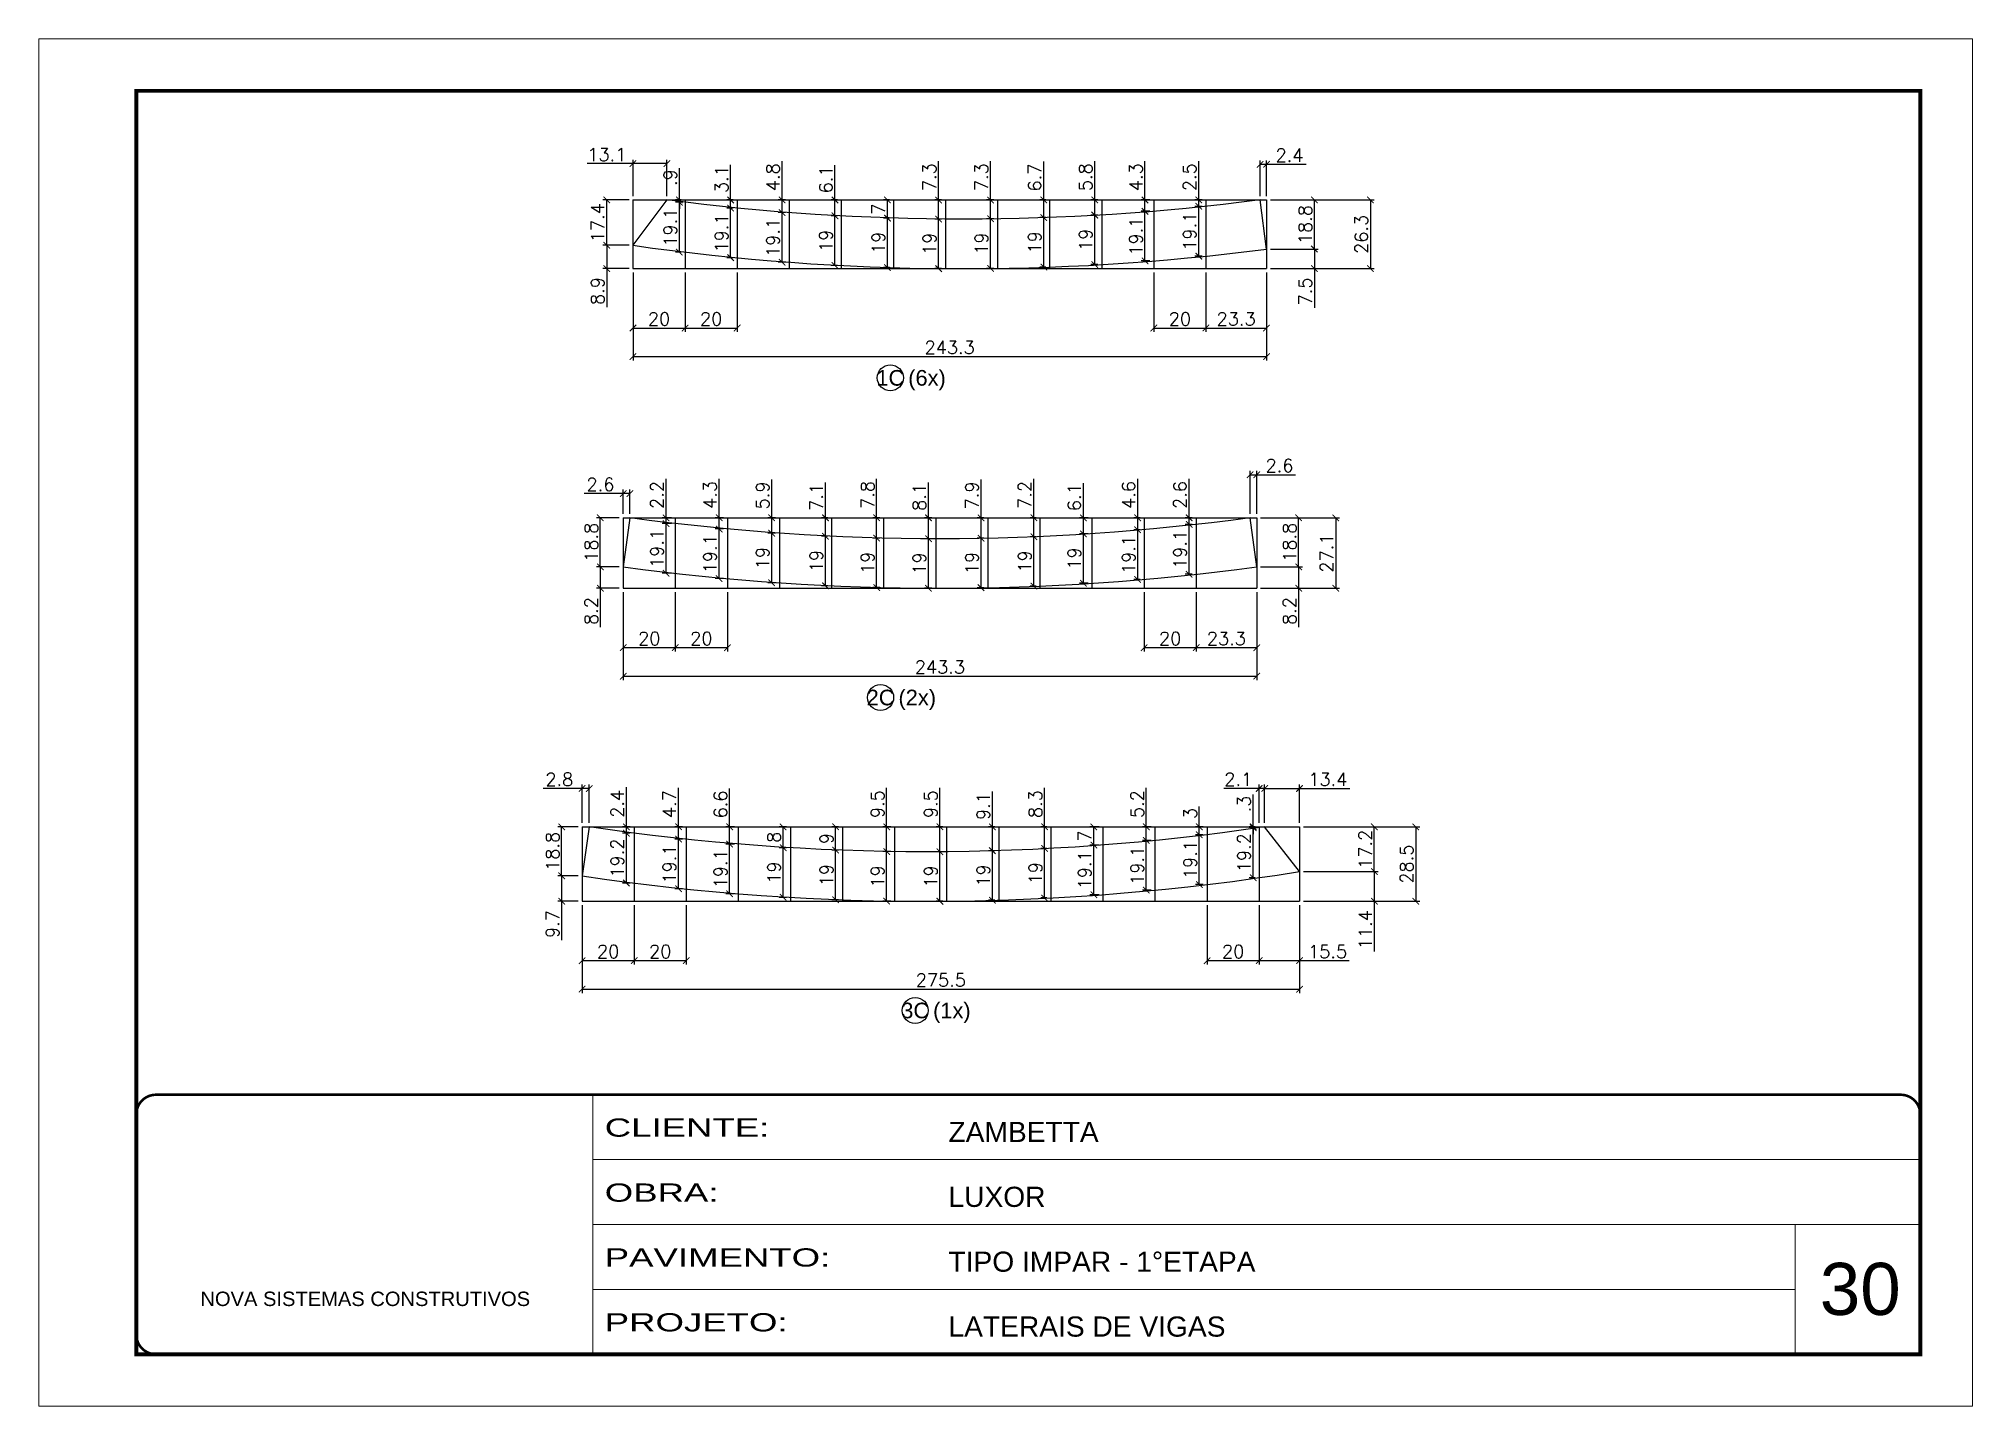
# Model space of a CAD drawing. Extents: x 3309 to 9563, y -2522 to 14608.
# Drawn here: x 4908 to 6393, y 5518 to 6568 of the extents above; entities that cross this region are included whole.
import ezdxf
from ezdxf.enums import TextEntityAlignment as Align

# ---------------------------------------------------------------- set-up
doc = ezdxf.new("R2010")
doc.units = 0
doc.header["$PDMODE"] = 35
doc.header["$PDSIZE"] = -10
doc.linetypes.add('CONTINUO', pattern=[0])
doc.linetypes.add('DASHED', pattern=[0.75, 0.5, -0.25])
for name, color, linetype, lineweight in [('CARIMBO', 255, 'Continuous', 9), ('Folhas', 255, 'Continuous', 9), ('SARRAFO DE PRESSAO', 251, 'DASHED', 9)]:
    doc.layers.add(name, color=color, linetype=linetype, lineweight=lineweight)
doc.layers.add('COTA', color=241, linetype='Continuous')
doc.layers.add('Romaneio', color=10, linetype='Continuous')
doc.styles.add('ARIAL', font='arial.ttf')
doc.styles.add('Romans', font='romans.shx')
doc.styles.add('Tecnologia', font='')
doc.styles.get('Tecnologia').set_extended_font_data('Forgotten Futurist')
doc.dimstyles.new('Cota Seção (2x)', dxfattribs={"dimtxt": 10, "dimasz": 5, "dimexe": 3, "dimexo": 3, "dimgap": 2, "dimtad": 3, "dimdec": 1, "dimlfac": 0.5, "dimzin": 12, "dimdsep": 46, "dimtxsty": 'Romans', "dimblk": 'ARCHTICK', "dimcen": 0, "dimclrd": 4, "dimclre": 4, "dimclrt": 1, "dimadec": 1, "dimazin": 3, "dimtfac": 1, "dimtdec": 1, "dimtmove": 0, "dimatfit": 3, "dimldrblk": 'OBLIQUE', "dimfxl": 1, "dimtolj": 1, "dimtzin": 12, "dimarcsym": 0})

msp = doc.modelspace()

# ---------------------------------------------------------------- texts
at = {"layer": 'CARIMBO', "style": 'ARIAL'}
msp.add_text('30', height=40, dxfattribs=at).set_placement((6275.73, 5587.98))
at = {"layer": 'Romaneio', "color": 255, "linetype": 'ByBlock', "style": 'ARIAL'}
for s, p in [('1C', (5561.94, 6307.44)), ('(6x)', (5590.08, 6307.44)), ('2C', (5554.45, 6062.02)), ('(2x)', (5582.6, 6062.02)), ('3C', (5581.03, 5821.74)), ('(1x)', (5609.18, 5821.74))]:
    msp.add_text(s, height=12, dxfattribs=at).set_placement(p, align=Align.MIDDLE_CENTER)

# ---------------------------------------------------------------- blocks, each defined once
blk = doc.blocks.new('9999999999')
at = {"color": 30, "linetype": 'CONTINUO'}
for p, q in [((98564.6, 34230.2), (98564.6, 34429.4)), ((98564.6, 34379.6), (99584, 34379.6)), ((98564.6, 34329.8), (99488, 34329.8)), ((99584, 34329.8), (99488, 34329.8)), ((99488, 34329.8), (99488, 34230.2)), ((98564.6, 34280), (99488, 34280))]:
    blk.add_line(p, q, dxfattribs=at)
at = {"color": 30, "linetype": 'CONTINUO', "const_width": 2}
blk.add_lwpolyline([(99584, 34230.2), (99584, 34414.4, 0.414214), (99569, 34429.4), (98229, 34429.4, 0.414214), (98214, 34414.4), (98214, 34245.2, 0.414214), (98229, 34230.2), (99584, 34230.2)], format="xyb", dxfattribs=at)
at = {"layer": 'Folhas'}
blk.add_lwpolyline([(98139, 34190.2), (99624, 34190.2), (99624, 35240.2), (98139, 35240.2)], close=True, dxfattribs=at)
at = {"layer": 'Folhas', "color": 30, "const_width": 3}
blk.add_lwpolyline([(98214, 34230.2), (99584, 34230.2), (99584, 35200.2), (98214, 35200.2)], close=True, dxfattribs=at)
at = {"color": 7, "linetype": 'Continuous', "ltscale": 5, "style": 'ARIAL'}
for s, height, p in [('ZAMBETTA', 15.48, (98837.7, 34393.1)), ('LUXOR', 15.48, (98837.7, 34343.3)), ('TIPO IMPAR - 1°ETAPA', 15.483, (98837.7, 34293.5)), ('NOVA SISTEMAS CONSTRUTIVOS', 11.059, (98263.2, 34267.2)), ('LATERAIS DE VIGAS', 15.483, (98837.7, 34243.7))]:
    blk.add_text(s, height=height, dxfattribs=at).set_placement(p)
at = {"layer": 'Folhas', "color": 7, "style": 'Tecnologia', "width": 1.5}
for s, p in [('CLIENTE:', (98573.7, 34397.2)), ('OBRA:', (98573.7, 34347.3)), ('PAVIMENTO:', (98573.7, 34297.5)), ('PROJETO:', (98573.7, 34247.7))]:
    blk.add_text(s, height=14, dxfattribs=at).set_placement(p)
blk = doc.blocks.new('_ArchTick')
at = {"color": 0, "linetype": 'ByBlock', "const_width": 0.15}
blk.add_lwpolyline([(-0.5, -0.5), (0.5, 0.5)], dxfattribs=at)
blk = doc.blocks.new('*D3434')
at = {"layer": 'COTA', "color": 4, "lineweight": -2, "transparency": 16777216}
for p, q in [((5364.3, 6388.3), (5364.3, 6320.8)), ((5850.8, 6388.3), (5850.8, 6320.8)), ((5364.3, 6323.8), (5850.8, 6323.8))]:
    blk.add_line(p, q, dxfattribs=at)
at = {"layer": 'Defpoints', "color": 0, "transparency": 16777216}
for p in [(5364.3, 6391.3), (5850.8, 6391.3), (5850.8, 6323.8)]:
    blk.add_point(p, dxfattribs=at)
at = {"layer": 'COTA', "color": 4, "lineweight": -2, "transparency": 16777216, "xscale": 5, "yscale": 5, "zscale": 5, "rotation": 180}
blk.add_blockref('_ArchTick', (5364.3, 6323.8), dxfattribs=at)
at = {"layer": 'COTA', "color": 4, "lineweight": -2, "transparency": 16777216, "xscale": 5, "yscale": 5, "zscale": 5}
blk.add_blockref('_ArchTick', (5850.8, 6323.8), dxfattribs=at)
at = {"layer": 'COTA', "color": 1, "transparency": 16777216, "insert": (5607.5, 6330.8), "char_height": 10, "attachment_point": 5, "style": 'Romans'}
blk.add_mtext('\\A1;243.3', dxfattribs=at)
blk = doc.blocks.new('_Oblique')
at = {"color": 0, "linetype": 'ByBlock', "lineweight": -2}
blk.add_line((-0.5, -0.5), (0.5, 0.5), dxfattribs=at)
blk = doc.blocks.new('*D3435')
at = {"layer": 'COTA', "color": 4, "lineweight": -2, "transparency": 16777216}
for p, q in [((5364.3, 6388.3), (5364.3, 6342.7)), ((5404.3, 6388.3), (5404.3, 6342.7)), ((5364.3, 6345.7), (5404.3, 6345.7))]:
    blk.add_line(p, q, dxfattribs=at)
at = {"layer": 'Defpoints', "color": 0, "transparency": 16777216}
for p in [(5364.3, 6391.3), (5404.3, 6391.3), (5404.3, 6345.7)]:
    blk.add_point(p, dxfattribs=at)
at = {"layer": 'COTA', "color": 4, "lineweight": -2, "transparency": 16777216, "xscale": 5, "yscale": 5, "zscale": 5, "rotation": 180}
blk.add_blockref('_ArchTick', (5364.3, 6345.7), dxfattribs=at)
at = {"layer": 'COTA', "color": 4, "lineweight": -2, "transparency": 16777216, "xscale": 5, "yscale": 5, "zscale": 5}
blk.add_blockref('_ArchTick', (5404.3, 6345.7), dxfattribs=at)
at = {"layer": 'COTA', "color": 1, "transparency": 16777216, "insert": (5384.3, 6352.7), "char_height": 10, "attachment_point": 5, "style": 'Romans'}
blk.add_mtext('\\A1;20', dxfattribs=at)
blk = doc.blocks.new('*D3436')
at = {"layer": 'COTA', "color": 4, "lineweight": -2, "transparency": 16777216}
for p, q in [((5404.3, 6388.3), (5404.3, 6342.7)), ((5444.3, 6388.3), (5444.3, 6342.7)), ((5404.3, 6345.7), (5444.3, 6345.7))]:
    blk.add_line(p, q, dxfattribs=at)
at = {"layer": 'Defpoints', "color": 0, "transparency": 16777216}
for p in [(5404.3, 6391.3), (5444.3, 6391.3), (5444.3, 6345.7)]:
    blk.add_point(p, dxfattribs=at)
at = {"layer": 'COTA', "color": 4, "lineweight": -2, "transparency": 16777216, "xscale": 5, "yscale": 5, "zscale": 5, "rotation": 180}
blk.add_blockref('_ArchTick', (5404.3, 6345.7), dxfattribs=at)
at = {"layer": 'COTA', "color": 4, "lineweight": -2, "transparency": 16777216, "xscale": 5, "yscale": 5, "zscale": 5}
blk.add_blockref('_ArchTick', (5444.3, 6345.7), dxfattribs=at)
at = {"layer": 'COTA', "color": 1, "transparency": 16777216, "insert": (5424.3, 6352.7), "char_height": 10, "attachment_point": 5, "style": 'Romans'}
blk.add_mtext('\\A1;20', dxfattribs=at)
blk = doc.blocks.new('*D3437')
at = {"layer": 'COTA', "color": 4, "lineweight": -2, "transparency": 16777216}
for p, q in [((5764.3, 6388.3), (5764.3, 6342.7)), ((5804.3, 6388.3), (5804.3, 6342.7)), ((5764.3, 6345.7), (5804.3, 6345.7))]:
    blk.add_line(p, q, dxfattribs=at)
at = {"layer": 'Defpoints', "color": 0, "transparency": 16777216}
for p in [(5764.3, 6391.3), (5804.3, 6391.3), (5804.3, 6345.7)]:
    blk.add_point(p, dxfattribs=at)
at = {"layer": 'COTA', "color": 4, "lineweight": -2, "transparency": 16777216, "xscale": 5, "yscale": 5, "zscale": 5, "rotation": 180}
blk.add_blockref('_ArchTick', (5764.3, 6345.7), dxfattribs=at)
at = {"layer": 'COTA', "color": 4, "lineweight": -2, "transparency": 16777216, "xscale": 5, "yscale": 5, "zscale": 5}
blk.add_blockref('_ArchTick', (5804.3, 6345.7), dxfattribs=at)
at = {"layer": 'COTA', "color": 1, "transparency": 16777216, "insert": (5784.3, 6352.7), "char_height": 10, "attachment_point": 5, "style": 'Romans'}
blk.add_mtext('\\A1;20', dxfattribs=at)
blk = doc.blocks.new('*D3438')
at = {"layer": 'COTA', "color": 4, "lineweight": -2, "transparency": 16777216}
for p, q in [((5804.3, 6388.3), (5804.3, 6342.7)), ((5850.8, 6388.3), (5850.8, 6342.7)), ((5804.3, 6345.7), (5850.8, 6345.7))]:
    blk.add_line(p, q, dxfattribs=at)
at = {"layer": 'Defpoints', "color": 0, "transparency": 16777216}
for p in [(5804.3, 6391.3), (5850.8, 6391.3), (5850.8, 6345.7)]:
    blk.add_point(p, dxfattribs=at)
at = {"layer": 'COTA', "color": 4, "lineweight": -2, "transparency": 16777216, "xscale": 5, "yscale": 5, "zscale": 5, "rotation": 180}
blk.add_blockref('_ArchTick', (5804.3, 6345.7), dxfattribs=at)
at = {"layer": 'COTA', "color": 4, "lineweight": -2, "transparency": 16777216, "xscale": 5, "yscale": 5, "zscale": 5}
blk.add_blockref('_ArchTick', (5850.8, 6345.7), dxfattribs=at)
at = {"layer": 'COTA', "color": 1, "transparency": 16777216, "insert": (5827.5, 6352.7), "char_height": 10, "attachment_point": 5, "style": 'Romans'}
blk.add_mtext('\\A1;23.3', dxfattribs=at)
blk = doc.blocks.new('*D3439')
at = {"layer": 'COTA', "color": 4, "lineweight": -2, "transparency": 16777216}
for p, q in [((5361.3, 6409.2), (5341.1, 6409.2)), ((5344.1, 6409.2), (5344.1, 6391.3)), ((5361.3, 6391.3), (5341.1, 6391.3)), ((5344.1, 6391.3), (5344.1, 6361.8))]:
    blk.add_line(p, q, dxfattribs=at)
at = {"layer": 'Defpoints', "color": 0, "transparency": 16777216}
for p in [(5364.3, 6409.2), (5344.1, 6391.3), (5364.3, 6391.3)]:
    blk.add_point(p, dxfattribs=at)
at = {"layer": 'COTA', "color": 4, "lineweight": -2, "transparency": 16777216, "xscale": 5, "yscale": 5, "zscale": 5}
for p, rotation in [((5344.1, 6409.2), 90), ((5344.1, 6391.3), 270)]:
    blk.add_blockref('_ArchTick', p, dxfattribs=dict(at, rotation=rotation))
at = {"layer": 'COTA', "color": 1, "transparency": 16777216, "insert": (5337.1, 6374.1), "char_height": 10, "attachment_point": 5, "rotation": 90, "style": 'Romans'}
blk.add_mtext('\\A1;8.9', dxfattribs=at)
blk = doc.blocks.new('*D3440')
at = {"layer": 'COTA', "color": 4, "lineweight": -2, "transparency": 16777216}
for p, q in [((5361.3, 6444), (5341.1, 6444)), ((5344.1, 6409.2), (5344.1, 6444)), ((5361.3, 6409.2), (5341.1, 6409.2))]:
    blk.add_line(p, q, dxfattribs=at)
at = {"layer": 'Defpoints', "color": 0, "transparency": 16777216}
for p in [(5344.1, 6444), (5364.3, 6444), (5364.3, 6409.2)]:
    blk.add_point(p, dxfattribs=at)
at = {"layer": 'COTA', "color": 4, "lineweight": -2, "transparency": 16777216, "xscale": 5, "yscale": 5, "zscale": 5}
for p, rotation in [((5344.1, 6444), 90), ((5344.1, 6409.2), 270)]:
    blk.add_blockref('_ArchTick', p, dxfattribs=dict(at, rotation=rotation))
at = {"layer": 'COTA', "color": 1, "transparency": 16777216, "insert": (5337.1, 6426.6), "char_height": 10, "attachment_point": 5, "rotation": 90, "style": 'Romans'}
blk.add_mtext('\\A1;17.4', dxfattribs=at)
blk = doc.blocks.new('*D3441')
at = {"layer": 'COTA', "color": 4, "lineweight": -2, "transparency": 16777216}
for p, q in [((5364.3, 6447), (5364.3, 6474.9)), ((5390.4, 6447), (5390.4, 6474.9)), ((5364.3, 6471.9), (5329.1, 6471.9)), ((5390.4, 6471.9), (5364.3, 6471.9))]:
    blk.add_line(p, q, dxfattribs=at)
at = {"layer": 'Defpoints', "color": 0, "transparency": 16777216}
for p in [(5364.3, 6471.9), (5364.3, 6444), (5390.4, 6444)]:
    blk.add_point(p, dxfattribs=at)
at = {"layer": 'COTA', "color": 4, "lineweight": -2, "transparency": 16777216, "xscale": 5, "yscale": 5, "zscale": 5, "rotation": 180}
blk.add_blockref('_ArchTick', (5364.3, 6471.9), dxfattribs=at)
at = {"layer": 'COTA', "color": 4, "lineweight": -2, "transparency": 16777216, "xscale": 5, "yscale": 5, "zscale": 5}
blk.add_blockref('_ArchTick', (5390.4, 6471.9), dxfattribs=at)
at = {"layer": 'COTA', "color": 1, "transparency": 16777216, "insert": (5344.2, 6478.9), "char_height": 10, "attachment_point": 5, "style": 'Romans'}
blk.add_mtext('\\A1;13.1', dxfattribs=at)
blk = doc.blocks.new('*D3442')
at = {"layer": 'COTA', "color": 4, "lineweight": -2, "transparency": 16777216}
for p, q in [((5401.3, 6442.2), (5396.9, 6442.2)), ((5399.9, 6404), (5399.9, 6442.2)), ((5401.3, 6404), (5396.9, 6404))]:
    blk.add_line(p, q, dxfattribs=at)
at = {"layer": 'Defpoints', "color": 0, "transparency": 16777216}
for p in [(5399.9, 6442.2), (5404.3, 6442.2), (5404.3, 6404)]:
    blk.add_point(p, dxfattribs=at)
at = {"layer": 'COTA', "color": 4, "lineweight": -2, "transparency": 16777216, "xscale": 5, "yscale": 5, "zscale": 5}
for p, rotation in [((5399.9, 6442.2), 90), ((5399.9, 6404), 270)]:
    blk.add_blockref('_ArchTick', p, dxfattribs=dict(at, rotation=rotation))
at = {"layer": 'COTA', "color": 1, "transparency": 16777216, "insert": (5392.9, 6423.1), "char_height": 10, "attachment_point": 5, "rotation": 90, "style": 'Romans'}
blk.add_mtext('\\A1;19.1', dxfattribs=at)
blk = doc.blocks.new('*D3443')
at = {"layer": 'COTA', "color": 4, "lineweight": -2, "transparency": 16777216}
for p, q in [((5399.9, 6444), (5399.9, 6468.5)), ((5401.3, 6444), (5396.9, 6444)), ((5401.3, 6442.2), (5396.9, 6442.2)), ((5399.9, 6442.2), (5399.9, 6444)), ((5399.9, 6442.2), (5399.9, 6437.2))]:
    blk.add_line(p, q, dxfattribs=at)
at = {"layer": 'Defpoints', "color": 0, "transparency": 16777216}
for p in [(5399.9, 6444), (5404.3, 6444), (5404.3, 6442.2)]:
    blk.add_point(p, dxfattribs=at)
at = {"layer": 'COTA', "color": 4, "lineweight": -2, "transparency": 16777216, "xscale": 5, "yscale": 5, "zscale": 5}
for p, rotation in [((5399.9, 6444), 270), ((5399.9, 6442.2), 90)]:
    blk.add_blockref('_ArchTick', p, dxfattribs=dict(at, rotation=rotation))
at = {"layer": 'COTA', "color": 1, "transparency": 16777216, "insert": (5392.9, 6461.2), "char_height": 10, "attachment_point": 5, "rotation": 90, "style": 'Romans'}
blk.add_mtext('\\A1;.9', dxfattribs=at)
blk = doc.blocks.new('*D3444')
at = {"layer": 'COTA', "color": 4, "lineweight": -2, "transparency": 16777216}
for p, q in [((5441.3, 6437.8), (5436.3, 6437.8)), ((5439.3, 6399.7), (5439.3, 6437.8)), ((5441.3, 6399.7), (5436.3, 6399.7))]:
    blk.add_line(p, q, dxfattribs=at)
at = {"layer": 'Defpoints', "color": 0, "transparency": 16777216}
for p in [(5439.3, 6437.8), (5444.3, 6437.8), (5444.3, 6399.7)]:
    blk.add_point(p, dxfattribs=at)
at = {"layer": 'COTA', "color": 4, "lineweight": -2, "transparency": 16777216, "xscale": 5, "yscale": 5, "zscale": 5}
for p, rotation in [((5439.3, 6437.8), 90), ((5439.3, 6399.7), 270)]:
    blk.add_blockref('_ArchTick', p, dxfattribs=dict(at, rotation=rotation))
at = {"layer": 'COTA', "color": 1, "transparency": 16777216, "insert": (5432.3, 6418.7), "char_height": 10, "attachment_point": 5, "rotation": 90, "style": 'Romans'}
blk.add_mtext('\\A1;19.1', dxfattribs=at)
blk = doc.blocks.new('*D3445')
at = {"layer": 'COTA', "color": 4, "lineweight": -2, "transparency": 16777216}
for p, q in [((5439.3, 6444), (5439.3, 6471.1)), ((5441.3, 6444), (5436.3, 6444)), ((5441.3, 6437.8), (5436.3, 6437.8)), ((5439.3, 6437.8), (5439.3, 6444))]:
    blk.add_line(p, q, dxfattribs=at)
at = {"layer": 'Defpoints', "color": 0, "transparency": 16777216}
for p in [(5439.3, 6444), (5444.3, 6444), (5444.3, 6437.8)]:
    blk.add_point(p, dxfattribs=at)
at = {"layer": 'COTA', "color": 4, "lineweight": -2, "transparency": 16777216, "xscale": 5, "yscale": 5, "zscale": 5}
for p, rotation in [((5439.3, 6444), 90), ((5439.3, 6437.8), 270)]:
    blk.add_blockref('_ArchTick', p, dxfattribs=dict(at, rotation=rotation))
at = {"layer": 'COTA', "color": 1, "transparency": 16777216, "insert": (5432.3, 6460), "char_height": 10, "attachment_point": 5, "rotation": 90, "style": 'Romans'}
blk.add_mtext('\\A1;3.1', dxfattribs=at)
blk = doc.blocks.new('*D3446')
at = {"layer": 'COTA', "color": 4, "lineweight": -2, "transparency": 16777216}
for p, q in [((5481.3, 6434.3), (5475.8, 6434.3)), ((5478.8, 6396.2), (5478.8, 6434.3)), ((5481.3, 6396.2), (5475.8, 6396.2))]:
    blk.add_line(p, q, dxfattribs=at)
at = {"layer": 'Defpoints', "color": 0, "transparency": 16777216}
for p in [(5478.8, 6434.3), (5484.3, 6434.3), (5484.3, 6396.2)]:
    blk.add_point(p, dxfattribs=at)
at = {"layer": 'COTA', "color": 4, "lineweight": -2, "transparency": 16777216, "xscale": 5, "yscale": 5, "zscale": 5}
for p, rotation in [((5478.8, 6434.3), 90), ((5478.8, 6396.2), 270)]:
    blk.add_blockref('_ArchTick', p, dxfattribs=dict(at, rotation=rotation))
at = {"layer": 'COTA', "color": 1, "transparency": 16777216, "insert": (5471.8, 6415.3), "char_height": 10, "attachment_point": 5, "rotation": 90, "style": 'Romans'}
blk.add_mtext('\\A1;19.1', dxfattribs=at)
blk = doc.blocks.new('*D3447')
at = {"layer": 'COTA', "color": 4, "lineweight": -2, "transparency": 16777216}
for p, q in [((5478.8, 6444), (5478.8, 6473.9)), ((5481.3, 6444), (5475.8, 6444)), ((5481.3, 6434.3), (5475.8, 6434.3)), ((5478.8, 6434.3), (5478.8, 6444))]:
    blk.add_line(p, q, dxfattribs=at)
at = {"layer": 'Defpoints', "color": 0, "transparency": 16777216}
for p in [(5478.8, 6444), (5484.3, 6444), (5484.3, 6434.3)]:
    blk.add_point(p, dxfattribs=at)
at = {"layer": 'COTA', "color": 4, "lineweight": -2, "transparency": 16777216, "xscale": 5, "yscale": 5, "zscale": 5}
for p, rotation in [((5478.8, 6444), 90), ((5478.8, 6434.3), 270)]:
    blk.add_blockref('_ArchTick', p, dxfattribs=dict(at, rotation=rotation))
at = {"layer": 'COTA', "color": 1, "transparency": 16777216, "insert": (5471.8, 6461.5), "char_height": 10, "attachment_point": 5, "rotation": 90, "style": 'Romans'}
blk.add_mtext('\\A1;4.8', dxfattribs=at)
blk = doc.blocks.new('*D3448')
at = {"layer": 'COTA', "color": 4, "lineweight": -2, "transparency": 16777216}
for p, q in [((5521.3, 6431.8), (5516.4, 6431.8)), ((5519.4, 6393.7), (5519.4, 6431.8)), ((5521.3, 6393.7), (5516.4, 6393.7))]:
    blk.add_line(p, q, dxfattribs=at)
at = {"layer": 'Defpoints', "color": 0, "transparency": 16777216}
for p in [(5519.4, 6431.8), (5524.3, 6431.8), (5524.3, 6393.7)]:
    blk.add_point(p, dxfattribs=at)
at = {"layer": 'COTA', "color": 4, "lineweight": -2, "transparency": 16777216, "xscale": 5, "yscale": 5, "zscale": 5}
for p, rotation in [((5519.4, 6431.8), 90), ((5519.4, 6393.7), 270)]:
    blk.add_blockref('_ArchTick', p, dxfattribs=dict(at, rotation=rotation))
at = {"layer": 'COTA', "color": 1, "transparency": 16777216, "insert": (5512.4, 6412.7), "char_height": 10, "attachment_point": 5, "rotation": 90, "style": 'Romans'}
blk.add_mtext('\\A1;19', dxfattribs=at)
blk = doc.blocks.new('*D3449')
at = {"layer": 'COTA', "color": 4, "lineweight": -2, "transparency": 16777216}
for p, q in [((5519.4, 6444), (5519.4, 6470.6)), ((5521.3, 6444), (5516.4, 6444)), ((5521.3, 6431.8), (5516.4, 6431.8)), ((5519.4, 6431.8), (5519.4, 6444))]:
    blk.add_line(p, q, dxfattribs=at)
at = {"layer": 'Defpoints', "color": 0, "transparency": 16777216}
for p in [(5519.4, 6444), (5524.3, 6444), (5524.3, 6431.8)]:
    blk.add_point(p, dxfattribs=at)
at = {"layer": 'COTA', "color": 4, "lineweight": -2, "transparency": 16777216, "xscale": 5, "yscale": 5, "zscale": 5}
for p, rotation in [((5519.4, 6444), 90), ((5519.4, 6431.8), 270)]:
    blk.add_blockref('_ArchTick', p, dxfattribs=dict(at, rotation=rotation))
at = {"layer": 'COTA', "color": 1, "transparency": 16777216, "insert": (5512.4, 6459.8), "char_height": 10, "attachment_point": 5, "rotation": 90, "style": 'Romans'}
blk.add_mtext('\\A1;6.1', dxfattribs=at)
blk = doc.blocks.new('*D3450')
at = {"layer": 'COTA', "color": 4, "lineweight": -2, "transparency": 16777216}
for p, q in [((5561.3, 6430.1), (5556.7, 6430.1)), ((5559.7, 6392.1), (5559.7, 6430.1)), ((5561.3, 6392.1), (5556.7, 6392.1))]:
    blk.add_line(p, q, dxfattribs=at)
at = {"layer": 'Defpoints', "color": 0, "transparency": 16777216}
for p in [(5559.7, 6430.1), (5564.3, 6430.1), (5564.3, 6392.1)]:
    blk.add_point(p, dxfattribs=at)
at = {"layer": 'COTA', "color": 4, "lineweight": -2, "transparency": 16777216, "xscale": 5, "yscale": 5, "zscale": 5}
for p, rotation in [((5559.7, 6430.1), 90), ((5559.7, 6392.1), 270)]:
    blk.add_blockref('_ArchTick', p, dxfattribs=dict(at, rotation=rotation))
at = {"layer": 'COTA', "color": 1, "transparency": 16777216, "insert": (5552.7, 6411.1), "char_height": 10, "attachment_point": 5, "rotation": 90, "style": 'Romans'}
blk.add_mtext('\\A1;19', dxfattribs=at)
blk = doc.blocks.new('*D3451')
at = {"layer": 'COTA', "color": 4, "lineweight": -2, "transparency": 16777216}
for p, q in [((5561.3, 6444), (5556.7, 6444)), ((5561.3, 6430.1), (5556.7, 6430.1)), ((5559.7, 6430.1), (5559.7, 6444))]:
    blk.add_line(p, q, dxfattribs=at)
at = {"layer": 'Defpoints', "color": 0, "transparency": 16777216}
for p in [(5559.7, 6444), (5564.3, 6444), (5564.3, 6430.1)]:
    blk.add_point(p, dxfattribs=at)
at = {"layer": 'COTA', "color": 4, "lineweight": -2, "transparency": 16777216, "xscale": 5, "yscale": 5, "zscale": 5}
for p, rotation in [((5559.7, 6444), 90), ((5559.7, 6430.1), 270)]:
    blk.add_blockref('_ArchTick', p, dxfattribs=dict(at, rotation=rotation))
at = {"layer": 'COTA', "color": 1, "transparency": 16777216, "insert": (5552.7, 6437), "char_height": 10, "attachment_point": 5, "rotation": 90, "style": 'Romans'}
blk.add_mtext('\\A1;7', dxfattribs=at)
blk = doc.blocks.new('*D3452')
at = {"layer": 'COTA', "color": 4, "lineweight": -2, "transparency": 16777216}
for p, q in [((5601.3, 6429.3), (5596, 6429.3)), ((5599, 6391.3), (5599, 6429.3)), ((5601.3, 6391.3), (5596, 6391.3))]:
    blk.add_line(p, q, dxfattribs=at)
at = {"layer": 'Defpoints', "color": 0, "transparency": 16777216}
for p in [(5599, 6429.3), (5604.3, 6429.3), (5604.3, 6391.3)]:
    blk.add_point(p, dxfattribs=at)
at = {"layer": 'COTA', "color": 4, "lineweight": -2, "transparency": 16777216, "xscale": 5, "yscale": 5, "zscale": 5}
for p, rotation in [((5599, 6429.3), 90), ((5599, 6391.3), 270)]:
    blk.add_blockref('_ArchTick', p, dxfattribs=dict(at, rotation=rotation))
at = {"layer": 'COTA', "color": 1, "transparency": 16777216, "insert": (5592, 6410.3), "char_height": 10, "attachment_point": 5, "rotation": 90, "style": 'Romans'}
blk.add_mtext('\\A1;19', dxfattribs=at)
blk = doc.blocks.new('*D3453')
at = {"layer": 'COTA', "color": 4, "lineweight": -2, "transparency": 16777216}
for p, q in [((5599, 6444), (5599, 6473.9)), ((5601.3, 6444), (5596, 6444)), ((5599, 6429.3), (5599, 6444)), ((5601.3, 6429.3), (5596, 6429.3))]:
    blk.add_line(p, q, dxfattribs=at)
at = {"layer": 'Defpoints', "color": 0, "transparency": 16777216}
for p in [(5599, 6444), (5604.3, 6444), (5604.3, 6429.3)]:
    blk.add_point(p, dxfattribs=at)
at = {"layer": 'COTA', "color": 4, "lineweight": -2, "transparency": 16777216, "xscale": 5, "yscale": 5, "zscale": 5}
for p, rotation in [((5599, 6444), 90), ((5599, 6429.3), 270)]:
    blk.add_blockref('_ArchTick', p, dxfattribs=dict(at, rotation=rotation))
at = {"layer": 'COTA', "color": 1, "transparency": 16777216, "insert": (5592, 6461.5), "char_height": 10, "attachment_point": 5, "rotation": 90, "style": 'Romans'}
blk.add_mtext('\\A1;7.3', dxfattribs=at)
blk = doc.blocks.new('*D3454')
at = {"layer": 'COTA', "color": 4, "lineweight": -2, "transparency": 16777216}
for p, q in [((5641.3, 6429.5), (5635.9, 6429.5)), ((5638.9, 6391.5), (5638.9, 6429.5)), ((5641.3, 6391.5), (5635.9, 6391.5))]:
    blk.add_line(p, q, dxfattribs=at)
at = {"layer": 'Defpoints', "color": 0, "transparency": 16777216}
for p in [(5638.9, 6429.5), (5644.3, 6429.5), (5644.3, 6391.5)]:
    blk.add_point(p, dxfattribs=at)
at = {"layer": 'COTA', "color": 4, "lineweight": -2, "transparency": 16777216, "xscale": 5, "yscale": 5, "zscale": 5}
for p, rotation in [((5638.9, 6429.5), 90), ((5638.9, 6391.5), 270)]:
    blk.add_blockref('_ArchTick', p, dxfattribs=dict(at, rotation=rotation))
at = {"layer": 'COTA', "color": 1, "transparency": 16777216, "insert": (5631.9, 6410.5), "char_height": 10, "attachment_point": 5, "rotation": 90, "style": 'Romans'}
blk.add_mtext('\\A1;19', dxfattribs=at)
blk = doc.blocks.new('*D3455')
at = {"layer": 'COTA', "color": 4, "lineweight": -2, "transparency": 16777216}
for p, q in [((5638.9, 6444), (5638.9, 6473.9)), ((5641.3, 6444), (5635.9, 6444)), ((5638.9, 6429.5), (5638.9, 6444)), ((5641.3, 6429.5), (5635.9, 6429.5))]:
    blk.add_line(p, q, dxfattribs=at)
at = {"layer": 'Defpoints', "color": 0, "transparency": 16777216}
for p in [(5638.9, 6444), (5644.3, 6444), (5644.3, 6429.5)]:
    blk.add_point(p, dxfattribs=at)
at = {"layer": 'COTA', "color": 4, "lineweight": -2, "transparency": 16777216, "xscale": 5, "yscale": 5, "zscale": 5}
for p, rotation in [((5638.9, 6444), 90), ((5638.9, 6429.5), 270)]:
    blk.add_blockref('_ArchTick', p, dxfattribs=dict(at, rotation=rotation))
at = {"layer": 'COTA', "color": 1, "transparency": 16777216, "insert": (5631.9, 6461.5), "char_height": 10, "attachment_point": 5, "rotation": 90, "style": 'Romans'}
blk.add_mtext('\\A1;7.3', dxfattribs=at)
blk = doc.blocks.new('*D3456')
at = {"layer": 'COTA', "color": 4, "lineweight": -2, "transparency": 16777216}
for p, q in [((5681.3, 6430.5), (5676.8, 6430.5)), ((5679.8, 6392.5), (5679.8, 6430.5)), ((5681.3, 6392.5), (5676.8, 6392.5))]:
    blk.add_line(p, q, dxfattribs=at)
at = {"layer": 'Defpoints', "color": 0, "transparency": 16777216}
for p in [(5679.8, 6430.5), (5684.3, 6430.5), (5684.3, 6392.5)]:
    blk.add_point(p, dxfattribs=at)
at = {"layer": 'COTA', "color": 4, "lineweight": -2, "transparency": 16777216, "xscale": 5, "yscale": 5, "zscale": 5}
for p, rotation in [((5679.8, 6430.5), 90), ((5679.8, 6392.5), 270)]:
    blk.add_blockref('_ArchTick', p, dxfattribs=dict(at, rotation=rotation))
at = {"layer": 'COTA', "color": 1, "transparency": 16777216, "insert": (5672.8, 6411.5), "char_height": 10, "attachment_point": 5, "rotation": 90, "style": 'Romans'}
blk.add_mtext('\\A1;19', dxfattribs=at)
blk = doc.blocks.new('*D3457')
at = {"layer": 'COTA', "color": 4, "lineweight": -2, "transparency": 16777216}
for p, q in [((5679.8, 6444), (5679.8, 6473.5)), ((5681.3, 6444), (5676.8, 6444)), ((5681.3, 6430.5), (5676.8, 6430.5)), ((5679.8, 6430.5), (5679.8, 6444))]:
    blk.add_line(p, q, dxfattribs=at)
at = {"layer": 'Defpoints', "color": 0, "transparency": 16777216}
for p in [(5679.8, 6444), (5684.3, 6444), (5684.3, 6430.5)]:
    blk.add_point(p, dxfattribs=at)
at = {"layer": 'COTA', "color": 4, "lineweight": -2, "transparency": 16777216, "xscale": 5, "yscale": 5, "zscale": 5}
for p, rotation in [((5679.8, 6444), 90), ((5679.8, 6430.5), 270)]:
    blk.add_blockref('_ArchTick', p, dxfattribs=dict(at, rotation=rotation))
at = {"layer": 'COTA', "color": 1, "transparency": 16777216, "insert": (5672.8, 6461.2), "char_height": 10, "attachment_point": 5, "rotation": 90, "style": 'Romans'}
blk.add_mtext('\\A1;6.7', dxfattribs=at)
blk = doc.blocks.new('*D3458')
at = {"layer": 'COTA', "color": 4, "lineweight": -2, "transparency": 16777216}
for p, q in [((5721.3, 6432.4), (5715.9, 6432.4)), ((5718.9, 6394.4), (5718.9, 6432.4)), ((5721.3, 6394.4), (5715.9, 6394.4))]:
    blk.add_line(p, q, dxfattribs=at)
at = {"layer": 'Defpoints', "color": 0, "transparency": 16777216}
for p in [(5718.9, 6432.4), (5724.3, 6432.4), (5724.3, 6394.4)]:
    blk.add_point(p, dxfattribs=at)
at = {"layer": 'COTA', "color": 4, "lineweight": -2, "transparency": 16777216, "xscale": 5, "yscale": 5, "zscale": 5}
for p, rotation in [((5718.9, 6432.4), 90), ((5718.9, 6394.4), 270)]:
    blk.add_blockref('_ArchTick', p, dxfattribs=dict(at, rotation=rotation))
at = {"layer": 'COTA', "color": 1, "transparency": 16777216, "insert": (5711.9, 6413.4), "char_height": 10, "attachment_point": 5, "rotation": 90, "style": 'Romans'}
blk.add_mtext('\\A1;19', dxfattribs=at)
blk = doc.blocks.new('*D3459')
at = {"layer": 'COTA', "color": 4, "lineweight": -2, "transparency": 16777216}
for p, q in [((5718.9, 6444), (5718.9, 6473.9)), ((5721.3, 6444), (5715.9, 6444)), ((5721.3, 6432.4), (5715.9, 6432.4)), ((5718.9, 6432.4), (5718.9, 6444))]:
    blk.add_line(p, q, dxfattribs=at)
at = {"layer": 'Defpoints', "color": 0, "transparency": 16777216}
for p in [(5718.9, 6444), (5724.3, 6444), (5724.3, 6432.4)]:
    blk.add_point(p, dxfattribs=at)
at = {"layer": 'COTA', "color": 4, "lineweight": -2, "transparency": 16777216, "xscale": 5, "yscale": 5, "zscale": 5}
for p, rotation in [((5718.9, 6444), 90), ((5718.9, 6432.4), 270)]:
    blk.add_blockref('_ArchTick', p, dxfattribs=dict(at, rotation=rotation))
at = {"layer": 'COTA', "color": 1, "transparency": 16777216, "insert": (5711.9, 6461.5), "char_height": 10, "attachment_point": 5, "rotation": 90, "style": 'Romans'}
blk.add_mtext('\\A1;5.8', dxfattribs=at)
blk = doc.blocks.new('*D3460')
at = {"layer": 'COTA', "color": 4, "lineweight": -2, "transparency": 16777216}
for p, q in [((5761.3, 6435.3), (5754.5, 6435.3)), ((5757.5, 6397.2), (5757.5, 6435.3)), ((5761.3, 6397.2), (5754.5, 6397.2))]:
    blk.add_line(p, q, dxfattribs=at)
at = {"layer": 'Defpoints', "color": 0, "transparency": 16777216}
for p in [(5757.5, 6435.3), (5764.3, 6435.3), (5764.3, 6397.2)]:
    blk.add_point(p, dxfattribs=at)
at = {"layer": 'COTA', "color": 4, "lineweight": -2, "transparency": 16777216, "xscale": 5, "yscale": 5, "zscale": 5}
for p, rotation in [((5757.5, 6435.3), 90), ((5757.5, 6397.2), 270)]:
    blk.add_blockref('_ArchTick', p, dxfattribs=dict(at, rotation=rotation))
at = {"layer": 'COTA', "color": 1, "transparency": 16777216, "insert": (5750.5, 6416.2), "char_height": 10, "attachment_point": 5, "rotation": 90, "style": 'Romans'}
blk.add_mtext('\\A1;19.1', dxfattribs=at)
blk = doc.blocks.new('*D3461')
at = {"layer": 'COTA', "color": 4, "lineweight": -2, "transparency": 16777216}
for p, q in [((5757.5, 6444), (5757.5, 6473.9)), ((5761.3, 6444), (5754.5, 6444)), ((5761.3, 6435.3), (5754.5, 6435.3)), ((5757.5, 6435.3), (5757.5, 6444))]:
    blk.add_line(p, q, dxfattribs=at)
at = {"layer": 'Defpoints', "color": 0, "transparency": 16777216}
for p in [(5757.5, 6444), (5764.3, 6444), (5764.3, 6435.3)]:
    blk.add_point(p, dxfattribs=at)
at = {"layer": 'COTA', "color": 4, "lineweight": -2, "transparency": 16777216, "xscale": 5, "yscale": 5, "zscale": 5}
for p, rotation in [((5757.5, 6444), 90), ((5757.5, 6435.3), 270)]:
    blk.add_blockref('_ArchTick', p, dxfattribs=dict(at, rotation=rotation))
at = {"layer": 'COTA', "color": 1, "transparency": 16777216, "insert": (5750.5, 6461.5), "char_height": 10, "attachment_point": 5, "rotation": 90, "style": 'Romans'}
blk.add_mtext('\\A1;4.3', dxfattribs=at)
blk = doc.blocks.new('*D3462')
at = {"layer": 'COTA', "color": 4, "lineweight": -2, "transparency": 16777216}
for p, q in [((5801.3, 6439.1), (5795.8, 6439.1)), ((5798.8, 6400.9), (5798.8, 6439.1)), ((5801.3, 6400.9), (5795.8, 6400.9))]:
    blk.add_line(p, q, dxfattribs=at)
at = {"layer": 'Defpoints', "color": 0, "transparency": 16777216}
for p in [(5798.8, 6439.1), (5804.3, 6439.1), (5804.3, 6400.9)]:
    blk.add_point(p, dxfattribs=at)
at = {"layer": 'COTA', "color": 4, "lineweight": -2, "transparency": 16777216, "xscale": 5, "yscale": 5, "zscale": 5}
for p, rotation in [((5798.8, 6439.1), 90), ((5798.8, 6400.9), 270)]:
    blk.add_blockref('_ArchTick', p, dxfattribs=dict(at, rotation=rotation))
at = {"layer": 'COTA', "color": 1, "transparency": 16777216, "insert": (5791.8, 6420), "char_height": 10, "attachment_point": 5, "rotation": 90, "style": 'Romans'}
blk.add_mtext('\\A1;19.1', dxfattribs=at)
blk = doc.blocks.new('*D3463')
at = {"layer": 'COTA', "color": 4, "lineweight": -2, "transparency": 16777216}
for p, q in [((5798.8, 6444), (5798.8, 6473.9)), ((5801.3, 6444), (5795.8, 6444)), ((5801.3, 6439.1), (5795.8, 6439.1)), ((5798.8, 6439.1), (5798.8, 6444))]:
    blk.add_line(p, q, dxfattribs=at)
at = {"layer": 'Defpoints', "color": 0, "transparency": 16777216}
for p in [(5798.8, 6444), (5804.3, 6444), (5804.3, 6439.1)]:
    blk.add_point(p, dxfattribs=at)
at = {"layer": 'COTA', "color": 4, "lineweight": -2, "transparency": 16777216, "xscale": 5, "yscale": 5, "zscale": 5}
for p, rotation in [((5798.8, 6444), 90), ((5798.8, 6439.1), 270)]:
    blk.add_blockref('_ArchTick', p, dxfattribs=dict(at, rotation=rotation))
at = {"layer": 'COTA', "color": 1, "transparency": 16777216, "insert": (5791.8, 6461.5), "char_height": 10, "attachment_point": 5, "rotation": 90, "style": 'Romans'}
blk.add_mtext('\\A1;2.5', dxfattribs=at)
blk = doc.blocks.new('*D3464')
at = {"layer": 'COTA', "color": 4, "lineweight": -2, "transparency": 16777216}
for p, q in [((5853.8, 6406.3), (5890.6, 6406.3)), ((5887.6, 6406.3), (5887.6, 6391.3)), ((5853.8, 6391.3), (5890.6, 6391.3)), ((5887.6, 6391.3), (5887.6, 6361.3))]:
    blk.add_line(p, q, dxfattribs=at)
at = {"layer": 'Defpoints', "color": 0, "transparency": 16777216}
for p in [(5850.8, 6406.3), (5850.8, 6391.3), (5887.6, 6391.3)]:
    blk.add_point(p, dxfattribs=at)
at = {"layer": 'COTA', "color": 4, "lineweight": -2, "transparency": 16777216, "xscale": 5, "yscale": 5, "zscale": 5}
for p, rotation in [((5887.6, 6406.3), 90), ((5887.6, 6391.3), 270)]:
    blk.add_blockref('_ArchTick', p, dxfattribs=dict(at, rotation=rotation))
at = {"layer": 'COTA', "color": 1, "transparency": 16777216, "insert": (5880.6, 6373.8), "char_height": 10, "attachment_point": 5, "rotation": 90, "style": 'Romans'}
blk.add_mtext('\\A1;7.5', dxfattribs=at)
blk = doc.blocks.new('*D3465')
at = {"layer": 'COTA', "color": 4, "lineweight": -2, "transparency": 16777216}
for p, q in [((5853.8, 6444), (5890.6, 6444)), ((5887.6, 6406.3), (5887.6, 6444)), ((5853.8, 6406.3), (5890.6, 6406.3))]:
    blk.add_line(p, q, dxfattribs=at)
at = {"layer": 'Defpoints', "color": 0, "transparency": 16777216}
for p in [(5850.8, 6444), (5887.6, 6444), (5850.8, 6406.3)]:
    blk.add_point(p, dxfattribs=at)
at = {"layer": 'COTA', "color": 4, "lineweight": -2, "transparency": 16777216, "xscale": 5, "yscale": 5, "zscale": 5}
for p, rotation in [((5887.6, 6444), 90), ((5887.6, 6406.3), 270)]:
    blk.add_blockref('_ArchTick', p, dxfattribs=dict(at, rotation=rotation))
at = {"layer": 'COTA', "color": 1, "transparency": 16777216, "insert": (5880.6, 6425.1), "char_height": 10, "attachment_point": 5, "rotation": 90, "style": 'Romans'}
blk.add_mtext('\\A1;18.8', dxfattribs=at)
blk = doc.blocks.new('*D3466')
at = {"layer": 'COTA', "color": 4, "lineweight": -2, "transparency": 16777216}
for p, q in [((5853.8, 6444), (5933.6, 6444)), ((5930.6, 6444), (5930.6, 6391.3)), ((5853.8, 6391.3), (5933.6, 6391.3))]:
    blk.add_line(p, q, dxfattribs=at)
at = {"layer": 'Defpoints', "color": 0, "transparency": 16777216}
for p in [(5850.8, 6444), (5850.8, 6391.3), (5930.6, 6391.3)]:
    blk.add_point(p, dxfattribs=at)
at = {"layer": 'COTA', "color": 4, "lineweight": -2, "transparency": 16777216, "xscale": 5, "yscale": 5, "zscale": 5}
for p, rotation in [((5930.6, 6444), 90), ((5930.6, 6391.3), 270)]:
    blk.add_blockref('_ArchTick', p, dxfattribs=dict(at, rotation=rotation))
at = {"layer": 'COTA', "color": 1, "transparency": 16777216, "insert": (5923.6, 6417.6), "char_height": 10, "attachment_point": 5, "rotation": 90, "style": 'Romans'}
blk.add_mtext('\\A1;26.3', dxfattribs=at)
blk = doc.blocks.new('*D3467')
at = {"layer": 'COTA', "color": 4, "lineweight": -2, "transparency": 16777216}
for p, q in [((5845.9, 6447), (5845.9, 6474.4)), ((5845.9, 6471.4), (5850.8, 6471.4)), ((5850.8, 6447), (5850.8, 6474.4)), ((5850.8, 6471.4), (5881.2, 6471.4))]:
    blk.add_line(p, q, dxfattribs=at)
at = {"layer": 'Defpoints', "color": 0, "transparency": 16777216}
for p in [(5850.8, 6471.4), (5845.9, 6444), (5850.8, 6444)]:
    blk.add_point(p, dxfattribs=at)
at = {"layer": 'COTA', "color": 4, "lineweight": -2, "transparency": 16777216, "xscale": 5, "yscale": 5, "zscale": 5, "rotation": 180}
blk.add_blockref('_ArchTick', (5845.9, 6471.4), dxfattribs=at)
at = {"layer": 'COTA', "color": 4, "lineweight": -2, "transparency": 16777216, "xscale": 5, "yscale": 5, "zscale": 5}
blk.add_blockref('_ArchTick', (5850.8, 6471.4), dxfattribs=at)
at = {"layer": 'COTA', "color": 1, "transparency": 16777216, "insert": (5868.5, 6478.4), "char_height": 10, "attachment_point": 5, "style": 'Romans'}
blk.add_mtext('\\A1;2.4', dxfattribs=at)
blk = doc.blocks.new('*D3468')
at = {"layer": 'COTA', "color": 4, "lineweight": -2, "transparency": 16777216}
for p, q in [((5356.8, 6142.9), (5356.8, 6075.4)), ((5843.3, 6142.9), (5843.3, 6075.4)), ((5356.8, 6078.4), (5843.3, 6078.4))]:
    blk.add_line(p, q, dxfattribs=at)
at = {"layer": 'Defpoints', "color": 0, "transparency": 16777216}
for p in [(5356.8, 6145.9), (5843.3, 6145.9), (5843.3, 6078.4)]:
    blk.add_point(p, dxfattribs=at)
at = {"layer": 'COTA', "color": 4, "lineweight": -2, "transparency": 16777216, "xscale": 5, "yscale": 5, "zscale": 5, "rotation": 180}
blk.add_blockref('_ArchTick', (5356.8, 6078.4), dxfattribs=at)
at = {"layer": 'COTA', "color": 4, "lineweight": -2, "transparency": 16777216, "xscale": 5, "yscale": 5, "zscale": 5}
blk.add_blockref('_ArchTick', (5843.3, 6078.4), dxfattribs=at)
at = {"layer": 'COTA', "color": 1, "transparency": 16777216, "insert": (5600, 6085.4), "char_height": 10, "attachment_point": 5, "style": 'Romans'}
blk.add_mtext('\\A1;243.3', dxfattribs=at)
blk = doc.blocks.new('*D3469')
at = {"layer": 'COTA', "color": 4, "lineweight": -2, "transparency": 16777216}
for p, q in [((5356.8, 6142.9), (5356.8, 6097.3)), ((5396.8, 6142.9), (5396.8, 6097.3)), ((5356.8, 6100.3), (5396.8, 6100.3))]:
    blk.add_line(p, q, dxfattribs=at)
at = {"layer": 'Defpoints', "color": 0, "transparency": 16777216}
for p in [(5356.8, 6145.9), (5396.8, 6145.9), (5396.8, 6100.3)]:
    blk.add_point(p, dxfattribs=at)
at = {"layer": 'COTA', "color": 4, "lineweight": -2, "transparency": 16777216, "xscale": 5, "yscale": 5, "zscale": 5, "rotation": 180}
blk.add_blockref('_ArchTick', (5356.8, 6100.3), dxfattribs=at)
at = {"layer": 'COTA', "color": 4, "lineweight": -2, "transparency": 16777216, "xscale": 5, "yscale": 5, "zscale": 5}
blk.add_blockref('_ArchTick', (5396.8, 6100.3), dxfattribs=at)
at = {"layer": 'COTA', "color": 1, "transparency": 16777216, "insert": (5376.8, 6107.3), "char_height": 10, "attachment_point": 5, "style": 'Romans'}
blk.add_mtext('\\A1;20', dxfattribs=at)
blk = doc.blocks.new('*D3470')
at = {"layer": 'COTA', "color": 4, "lineweight": -2, "transparency": 16777216}
for p, q in [((5396.8, 6142.9), (5396.8, 6097.3)), ((5436.8, 6142.9), (5436.8, 6097.3)), ((5396.8, 6100.3), (5436.8, 6100.3))]:
    blk.add_line(p, q, dxfattribs=at)
at = {"layer": 'Defpoints', "color": 0, "transparency": 16777216}
for p in [(5396.8, 6145.9), (5436.8, 6145.9), (5436.8, 6100.3)]:
    blk.add_point(p, dxfattribs=at)
at = {"layer": 'COTA', "color": 4, "lineweight": -2, "transparency": 16777216, "xscale": 5, "yscale": 5, "zscale": 5, "rotation": 180}
blk.add_blockref('_ArchTick', (5396.8, 6100.3), dxfattribs=at)
at = {"layer": 'COTA', "color": 4, "lineweight": -2, "transparency": 16777216, "xscale": 5, "yscale": 5, "zscale": 5}
blk.add_blockref('_ArchTick', (5436.8, 6100.3), dxfattribs=at)
at = {"layer": 'COTA', "color": 1, "transparency": 16777216, "insert": (5416.8, 6107.3), "char_height": 10, "attachment_point": 5, "style": 'Romans'}
blk.add_mtext('\\A1;20', dxfattribs=at)
blk = doc.blocks.new('*D3471')
at = {"layer": 'COTA', "color": 4, "lineweight": -2, "transparency": 16777216}
for p, q in [((5756.8, 6142.9), (5756.8, 6097.3)), ((5796.8, 6142.9), (5796.8, 6097.3)), ((5756.8, 6100.3), (5796.8, 6100.3))]:
    blk.add_line(p, q, dxfattribs=at)
at = {"layer": 'Defpoints', "color": 0, "transparency": 16777216}
for p in [(5756.8, 6145.9), (5796.8, 6145.9), (5796.8, 6100.3)]:
    blk.add_point(p, dxfattribs=at)
at = {"layer": 'COTA', "color": 4, "lineweight": -2, "transparency": 16777216, "xscale": 5, "yscale": 5, "zscale": 5, "rotation": 180}
blk.add_blockref('_ArchTick', (5756.8, 6100.3), dxfattribs=at)
at = {"layer": 'COTA', "color": 4, "lineweight": -2, "transparency": 16777216, "xscale": 5, "yscale": 5, "zscale": 5}
blk.add_blockref('_ArchTick', (5796.8, 6100.3), dxfattribs=at)
at = {"layer": 'COTA', "color": 1, "transparency": 16777216, "insert": (5776.8, 6107.3), "char_height": 10, "attachment_point": 5, "style": 'Romans'}
blk.add_mtext('\\A1;20', dxfattribs=at)
blk = doc.blocks.new('*D3472')
at = {"layer": 'COTA', "color": 4, "lineweight": -2, "transparency": 16777216}
for p, q in [((5796.8, 6142.9), (5796.8, 6097.3)), ((5843.3, 6142.9), (5843.3, 6097.3)), ((5796.8, 6100.3), (5843.3, 6100.3))]:
    blk.add_line(p, q, dxfattribs=at)
at = {"layer": 'Defpoints', "color": 0, "transparency": 16777216}
for p in [(5796.8, 6145.9), (5843.3, 6145.9), (5843.3, 6100.3)]:
    blk.add_point(p, dxfattribs=at)
at = {"layer": 'COTA', "color": 4, "lineweight": -2, "transparency": 16777216, "xscale": 5, "yscale": 5, "zscale": 5, "rotation": 180}
blk.add_blockref('_ArchTick', (5796.8, 6100.3), dxfattribs=at)
at = {"layer": 'COTA', "color": 4, "lineweight": -2, "transparency": 16777216, "xscale": 5, "yscale": 5, "zscale": 5}
blk.add_blockref('_ArchTick', (5843.3, 6100.3), dxfattribs=at)
at = {"layer": 'COTA', "color": 1, "transparency": 16777216, "insert": (5820, 6107.3), "char_height": 10, "attachment_point": 5, "style": 'Romans'}
blk.add_mtext('\\A1;23.3', dxfattribs=at)
blk = doc.blocks.new('*D3473')
at = {"layer": 'COTA', "color": 4, "lineweight": -2, "transparency": 16777216}
for p, q in [((5353.8, 6162.3), (5336.2, 6162.3)), ((5339.2, 6162.3), (5339.2, 6145.9)), ((5353.8, 6145.9), (5336.2, 6145.9)), ((5339.2, 6145.9), (5339.2, 6115.9))]:
    blk.add_line(p, q, dxfattribs=at)
at = {"layer": 'Defpoints', "color": 0, "transparency": 16777216}
for p in [(5356.8, 6162.3), (5339.2, 6145.9), (5356.8, 6145.9)]:
    blk.add_point(p, dxfattribs=at)
at = {"layer": 'COTA', "color": 4, "lineweight": -2, "transparency": 16777216, "xscale": 5, "yscale": 5, "zscale": 5}
for p, rotation in [((5339.2, 6162.3), 90), ((5339.2, 6145.9), 270)]:
    blk.add_blockref('_ArchTick', p, dxfattribs=dict(at, rotation=rotation))
at = {"layer": 'COTA', "color": 1, "transparency": 16777216, "insert": (5332.2, 6128.4), "char_height": 10, "attachment_point": 5, "rotation": 90, "style": 'Romans'}
blk.add_mtext('\\A1;8.2', dxfattribs=at)
blk = doc.blocks.new('*D3474')
at = {"layer": 'COTA', "color": 4, "lineweight": -2, "transparency": 16777216}
for p, q in [((5353.8, 6200), (5336.2, 6200)), ((5339.2, 6162.3), (5339.2, 6200)), ((5353.8, 6162.3), (5336.2, 6162.3))]:
    blk.add_line(p, q, dxfattribs=at)
at = {"layer": 'Defpoints', "color": 0, "transparency": 16777216}
for p in [(5339.2, 6200), (5356.8, 6200), (5356.8, 6162.3)]:
    blk.add_point(p, dxfattribs=at)
at = {"layer": 'COTA', "color": 4, "lineweight": -2, "transparency": 16777216, "xscale": 5, "yscale": 5, "zscale": 5}
for p, rotation in [((5339.2, 6200), 90), ((5339.2, 6162.3), 270)]:
    blk.add_blockref('_ArchTick', p, dxfattribs=dict(at, rotation=rotation))
at = {"layer": 'COTA', "color": 1, "transparency": 16777216, "insert": (5332.2, 6181.2), "char_height": 10, "attachment_point": 5, "rotation": 90, "style": 'Romans'}
blk.add_mtext('\\A1;18.8', dxfattribs=at)
blk = doc.blocks.new('*D3475')
at = {"layer": 'COTA', "color": 4, "lineweight": -2, "transparency": 16777216}
for p, q in [((5356.8, 6218.6), (5326.8, 6218.6)), ((5356.8, 6203), (5356.8, 6221.6)), ((5361.9, 6218.6), (5356.8, 6218.6)), ((5361.9, 6203), (5361.9, 6221.6))]:
    blk.add_line(p, q, dxfattribs=at)
at = {"layer": 'Defpoints', "color": 0, "transparency": 16777216}
for p in [(5356.8, 6218.6), (5356.8, 6200), (5361.9, 6200)]:
    blk.add_point(p, dxfattribs=at)
at = {"layer": 'COTA', "color": 4, "lineweight": -2, "transparency": 16777216, "xscale": 5, "yscale": 5, "zscale": 5, "rotation": 180}
blk.add_blockref('_ArchTick', (5356.8, 6218.6), dxfattribs=at)
at = {"layer": 'COTA', "color": 4, "lineweight": -2, "transparency": 16777216, "xscale": 5, "yscale": 5, "zscale": 5}
blk.add_blockref('_ArchTick', (5361.9, 6218.6), dxfattribs=at)
at = {"layer": 'COTA', "color": 1, "transparency": 16777216, "insert": (5339.3, 6225.6), "char_height": 10, "attachment_point": 5, "style": 'Romans'}
blk.add_mtext('\\A1;2.6', dxfattribs=at)
blk = doc.blocks.new('*D3476')
at = {"layer": 'COTA', "color": 4, "lineweight": -2, "transparency": 16777216}
for p, q in [((5393.8, 6195.6), (5386.7, 6195.6)), ((5389.7, 6157.4), (5389.7, 6195.6)), ((5393.8, 6157.4), (5386.7, 6157.4))]:
    blk.add_line(p, q, dxfattribs=at)
at = {"layer": 'Defpoints', "color": 0, "transparency": 16777216}
for p in [(5389.7, 6195.6), (5396.8, 6195.6), (5396.8, 6157.4)]:
    blk.add_point(p, dxfattribs=at)
at = {"layer": 'COTA', "color": 4, "lineweight": -2, "transparency": 16777216, "xscale": 5, "yscale": 5, "zscale": 5}
for p, rotation in [((5389.7, 6195.6), 90), ((5389.7, 6157.4), 270)]:
    blk.add_blockref('_ArchTick', p, dxfattribs=dict(at, rotation=rotation))
at = {"layer": 'COTA', "color": 1, "transparency": 16777216, "insert": (5382.7, 6176.5), "char_height": 10, "attachment_point": 5, "rotation": 90, "style": 'Romans'}
blk.add_mtext('\\A1;19.1', dxfattribs=at)
blk = doc.blocks.new('*D3477')
at = {"layer": 'COTA', "color": 4, "lineweight": -2, "transparency": 16777216}
for p, q in [((5389.7, 6200), (5389.7, 6229.9)), ((5393.8, 6200), (5386.7, 6200)), ((5393.8, 6195.6), (5386.7, 6195.6)), ((5389.7, 6195.6), (5389.7, 6200))]:
    blk.add_line(p, q, dxfattribs=at)
at = {"layer": 'Defpoints', "color": 0, "transparency": 16777216}
for p in [(5389.7, 6200), (5396.8, 6200), (5396.8, 6195.6)]:
    blk.add_point(p, dxfattribs=at)
at = {"layer": 'COTA', "color": 4, "lineweight": -2, "transparency": 16777216, "xscale": 5, "yscale": 5, "zscale": 5}
for p, rotation in [((5389.7, 6200), 90), ((5389.7, 6195.6), 270)]:
    blk.add_blockref('_ArchTick', p, dxfattribs=dict(at, rotation=rotation))
at = {"layer": 'COTA', "color": 1, "transparency": 16777216, "insert": (5382.7, 6217.5), "char_height": 10, "attachment_point": 5, "rotation": 90, "style": 'Romans'}
blk.add_mtext('\\A1;2.2', dxfattribs=at)
blk = doc.blocks.new('*D3478')
at = {"layer": 'COTA', "color": 4, "lineweight": -2, "transparency": 16777216}
for p, q in [((5433.8, 6191.4), (5427.5, 6191.4)), ((5430.5, 6153.3), (5430.5, 6191.4)), ((5433.8, 6153.3), (5427.5, 6153.3))]:
    blk.add_line(p, q, dxfattribs=at)
at = {"layer": 'Defpoints', "color": 0, "transparency": 16777216}
for p in [(5430.5, 6191.4), (5436.8, 6191.4), (5436.8, 6153.3)]:
    blk.add_point(p, dxfattribs=at)
at = {"layer": 'COTA', "color": 4, "lineweight": -2, "transparency": 16777216, "xscale": 5, "yscale": 5, "zscale": 5}
for p, rotation in [((5430.5, 6191.4), 90), ((5430.5, 6153.3), 270)]:
    blk.add_blockref('_ArchTick', p, dxfattribs=dict(at, rotation=rotation))
at = {"layer": 'COTA', "color": 1, "transparency": 16777216, "insert": (5423.5, 6172.4), "char_height": 10, "attachment_point": 5, "rotation": 90, "style": 'Romans'}
blk.add_mtext('\\A1;19.1', dxfattribs=at)
blk = doc.blocks.new('*D3479')
at = {"layer": 'COTA', "color": 4, "lineweight": -2, "transparency": 16777216}
for p, q in [((5430.5, 6200), (5430.5, 6229.9)), ((5433.8, 6200), (5427.5, 6200)), ((5430.5, 6191.4), (5430.5, 6200)), ((5433.8, 6191.4), (5427.5, 6191.4))]:
    blk.add_line(p, q, dxfattribs=at)
at = {"layer": 'Defpoints', "color": 0, "transparency": 16777216}
for p in [(5430.5, 6200), (5436.8, 6200), (5436.8, 6191.4)]:
    blk.add_point(p, dxfattribs=at)
at = {"layer": 'COTA', "color": 4, "lineweight": -2, "transparency": 16777216, "xscale": 5, "yscale": 5, "zscale": 5}
for p, rotation in [((5430.5, 6200), 90), ((5430.5, 6191.4), 270)]:
    blk.add_blockref('_ArchTick', p, dxfattribs=dict(at, rotation=rotation))
at = {"layer": 'COTA', "color": 1, "transparency": 16777216, "insert": (5423.5, 6217.5), "char_height": 10, "attachment_point": 5, "rotation": 90, "style": 'Romans'}
blk.add_mtext('\\A1;4.3', dxfattribs=at)
blk = doc.blocks.new('*D3480')
at = {"layer": 'COTA', "color": 4, "lineweight": -2, "transparency": 16777216}
for p, q in [((5473.8, 6188.2), (5467.8, 6188.2)), ((5470.8, 6150.1), (5470.8, 6188.2)), ((5473.8, 6150.1), (5467.8, 6150.1))]:
    blk.add_line(p, q, dxfattribs=at)
at = {"layer": 'Defpoints', "color": 0, "transparency": 16777216}
for p in [(5470.8, 6188.2), (5476.8, 6188.2), (5476.8, 6150.1)]:
    blk.add_point(p, dxfattribs=at)
at = {"layer": 'COTA', "color": 4, "lineweight": -2, "transparency": 16777216, "xscale": 5, "yscale": 5, "zscale": 5}
for p, rotation in [((5470.8, 6188.2), 90), ((5470.8, 6150.1), 270)]:
    blk.add_blockref('_ArchTick', p, dxfattribs=dict(at, rotation=rotation))
at = {"layer": 'COTA', "color": 1, "transparency": 16777216, "insert": (5463.8, 6169.1), "char_height": 10, "attachment_point": 5, "rotation": 90, "style": 'Romans'}
blk.add_mtext('\\A1;19', dxfattribs=at)
blk = doc.blocks.new('*D3481')
at = {"layer": 'COTA', "color": 4, "lineweight": -2, "transparency": 16777216}
for p, q in [((5470.8, 6200), (5470.8, 6229.5)), ((5473.8, 6200), (5467.8, 6200)), ((5470.8, 6188.2), (5470.8, 6200)), ((5473.8, 6188.2), (5467.8, 6188.2))]:
    blk.add_line(p, q, dxfattribs=at)
at = {"layer": 'Defpoints', "color": 0, "transparency": 16777216}
for p in [(5470.8, 6200), (5476.8, 6200), (5476.8, 6188.2)]:
    blk.add_point(p, dxfattribs=at)
at = {"layer": 'COTA', "color": 4, "lineweight": -2, "transparency": 16777216, "xscale": 5, "yscale": 5, "zscale": 5}
for p, rotation in [((5470.8, 6200), 90), ((5470.8, 6188.2), 270)]:
    blk.add_blockref('_ArchTick', p, dxfattribs=dict(at, rotation=rotation))
at = {"layer": 'COTA', "color": 1, "transparency": 16777216, "insert": (5463.8, 6217.2), "char_height": 10, "attachment_point": 5, "rotation": 90, "style": 'Romans'}
blk.add_mtext('\\A1;5.9', dxfattribs=at)
blk = doc.blocks.new('*D3482')
at = {"layer": 'COTA', "color": 4, "lineweight": -2, "transparency": 16777216}
for p, q in [((5513.8, 6185.8), (5509.1, 6185.8)), ((5512.1, 6147.8), (5512.1, 6185.8)), ((5513.8, 6147.8), (5509.1, 6147.8))]:
    blk.add_line(p, q, dxfattribs=at)
at = {"layer": 'Defpoints', "color": 0, "transparency": 16777216}
for p in [(5512.1, 6185.8), (5516.8, 6185.8), (5516.8, 6147.8)]:
    blk.add_point(p, dxfattribs=at)
at = {"layer": 'COTA', "color": 4, "lineweight": -2, "transparency": 16777216, "xscale": 5, "yscale": 5, "zscale": 5}
for p, rotation in [((5512.1, 6185.8), 90), ((5512.1, 6147.8), 270)]:
    blk.add_blockref('_ArchTick', p, dxfattribs=dict(at, rotation=rotation))
at = {"layer": 'COTA', "color": 1, "transparency": 16777216, "insert": (5505.1, 6166.8), "char_height": 10, "attachment_point": 5, "rotation": 90, "style": 'Romans'}
blk.add_mtext('\\A1;19', dxfattribs=at)
blk = doc.blocks.new('*D3483')
at = {"layer": 'COTA', "color": 4, "lineweight": -2, "transparency": 16777216}
for p, q in [((5512.1, 6200), (5512.1, 6227.1)), ((5513.8, 6200), (5509.1, 6200)), ((5512.1, 6185.8), (5512.1, 6200)), ((5513.8, 6185.8), (5509.1, 6185.8))]:
    blk.add_line(p, q, dxfattribs=at)
at = {"layer": 'Defpoints', "color": 0, "transparency": 16777216}
for p in [(5512.1, 6200), (5516.8, 6200), (5516.8, 6185.8)]:
    blk.add_point(p, dxfattribs=at)
at = {"layer": 'COTA', "color": 4, "lineweight": -2, "transparency": 16777216, "xscale": 5, "yscale": 5, "zscale": 5}
for p, rotation in [((5512.1, 6200), 90), ((5512.1, 6185.8), 270)]:
    blk.add_blockref('_ArchTick', p, dxfattribs=dict(at, rotation=rotation))
at = {"layer": 'COTA', "color": 1, "transparency": 16777216, "insert": (5505.1, 6216), "char_height": 10, "attachment_point": 5, "rotation": 90, "style": 'Romans'}
blk.add_mtext('\\A1;7.1', dxfattribs=at)
blk = doc.blocks.new('*D3484')
at = {"layer": 'COTA', "color": 4, "lineweight": -2, "transparency": 16777216}
for p, q in [((5553.8, 6184.4), (5548.4, 6184.4)), ((5551.4, 6146.4), (5551.4, 6184.4)), ((5553.8, 6146.4), (5548.4, 6146.4))]:
    blk.add_line(p, q, dxfattribs=at)
at = {"layer": 'Defpoints', "color": 0, "transparency": 16777216}
for p in [(5551.4, 6184.4), (5556.8, 6184.4), (5556.8, 6146.4)]:
    blk.add_point(p, dxfattribs=at)
at = {"layer": 'COTA', "color": 4, "lineweight": -2, "transparency": 16777216, "xscale": 5, "yscale": 5, "zscale": 5}
for p, rotation in [((5551.4, 6184.4), 90), ((5551.4, 6146.4), 270)]:
    blk.add_blockref('_ArchTick', p, dxfattribs=dict(at, rotation=rotation))
at = {"layer": 'COTA', "color": 1, "transparency": 16777216, "insert": (5544.4, 6165.4), "char_height": 10, "attachment_point": 5, "rotation": 90, "style": 'Romans'}
blk.add_mtext('\\A1;19', dxfattribs=at)
blk = doc.blocks.new('*D3485')
at = {"layer": 'COTA', "color": 4, "lineweight": -2, "transparency": 16777216}
for p, q in [((5551.4, 6200), (5551.4, 6229.9)), ((5553.8, 6200), (5548.4, 6200)), ((5551.4, 6184.4), (5551.4, 6200)), ((5553.8, 6184.4), (5548.4, 6184.4))]:
    blk.add_line(p, q, dxfattribs=at)
at = {"layer": 'Defpoints', "color": 0, "transparency": 16777216}
for p in [(5551.4, 6200), (5556.8, 6200), (5556.8, 6184.4)]:
    blk.add_point(p, dxfattribs=at)
at = {"layer": 'COTA', "color": 4, "lineweight": -2, "transparency": 16777216, "xscale": 5, "yscale": 5, "zscale": 5}
for p, rotation in [((5551.4, 6200), 90), ((5551.4, 6184.4), 270)]:
    blk.add_blockref('_ArchTick', p, dxfattribs=dict(at, rotation=rotation))
at = {"layer": 'COTA', "color": 1, "transparency": 16777216, "insert": (5544.4, 6217.5), "char_height": 10, "attachment_point": 5, "rotation": 90, "style": 'Romans'}
blk.add_mtext('\\A1;7.8', dxfattribs=at)
blk = doc.blocks.new('*D3486')
at = {"layer": 'COTA', "color": 4, "lineweight": -2, "transparency": 16777216}
for p, q in [((5593.8, 6183.9), (5588.2, 6183.9)), ((5591.2, 6145.9), (5591.2, 6183.9)), ((5593.8, 6145.9), (5588.2, 6145.9))]:
    blk.add_line(p, q, dxfattribs=at)
at = {"layer": 'Defpoints', "color": 0, "transparency": 16777216}
for p in [(5591.2, 6183.9), (5596.8, 6183.9), (5596.8, 6145.9)]:
    blk.add_point(p, dxfattribs=at)
at = {"layer": 'COTA', "color": 4, "lineweight": -2, "transparency": 16777216, "xscale": 5, "yscale": 5, "zscale": 5}
for p, rotation in [((5591.2, 6183.9), 90), ((5591.2, 6145.9), 270)]:
    blk.add_blockref('_ArchTick', p, dxfattribs=dict(at, rotation=rotation))
at = {"layer": 'COTA', "color": 1, "transparency": 16777216, "insert": (5584.2, 6164.9), "char_height": 10, "attachment_point": 5, "rotation": 90, "style": 'Romans'}
blk.add_mtext('\\A1;19', dxfattribs=at)
blk = doc.blocks.new('*D3487')
at = {"layer": 'COTA', "color": 4, "lineweight": -2, "transparency": 16777216}
for p, q in [((5591.2, 6200), (5591.2, 6227.1)), ((5593.8, 6200), (5588.2, 6200)), ((5591.2, 6183.9), (5591.2, 6200)), ((5593.8, 6183.9), (5588.2, 6183.9))]:
    blk.add_line(p, q, dxfattribs=at)
at = {"layer": 'Defpoints', "color": 0, "transparency": 16777216}
for p in [(5591.2, 6200), (5596.8, 6200), (5596.8, 6183.9)]:
    blk.add_point(p, dxfattribs=at)
at = {"layer": 'COTA', "color": 4, "lineweight": -2, "transparency": 16777216, "xscale": 5, "yscale": 5, "zscale": 5}
for p, rotation in [((5591.2, 6200), 90), ((5591.2, 6183.9), 270)]:
    blk.add_blockref('_ArchTick', p, dxfattribs=dict(at, rotation=rotation))
at = {"layer": 'COTA', "color": 1, "transparency": 16777216, "insert": (5584.2, 6216), "char_height": 10, "attachment_point": 5, "rotation": 90, "style": 'Romans'}
blk.add_mtext('\\A1;8.1', dxfattribs=at)
blk = doc.blocks.new('*D3488')
at = {"layer": 'COTA', "color": 4, "lineweight": -2, "transparency": 16777216}
for p, q in [((5633.8, 6184.3), (5628.6, 6184.3)), ((5631.6, 6146.3), (5631.6, 6184.3)), ((5633.8, 6146.3), (5628.6, 6146.3))]:
    blk.add_line(p, q, dxfattribs=at)
at = {"layer": 'Defpoints', "color": 0, "transparency": 16777216}
for p in [(5631.6, 6184.3), (5636.8, 6184.3), (5636.8, 6146.3)]:
    blk.add_point(p, dxfattribs=at)
at = {"layer": 'COTA', "color": 4, "lineweight": -2, "transparency": 16777216, "xscale": 5, "yscale": 5, "zscale": 5}
for p, rotation in [((5631.6, 6184.3), 90), ((5631.6, 6146.3), 270)]:
    blk.add_blockref('_ArchTick', p, dxfattribs=dict(at, rotation=rotation))
at = {"layer": 'COTA', "color": 1, "transparency": 16777216, "insert": (5624.6, 6165.3), "char_height": 10, "attachment_point": 5, "rotation": 90, "style": 'Romans'}
blk.add_mtext('\\A1;19', dxfattribs=at)
blk = doc.blocks.new('*D3489')
at = {"layer": 'COTA', "color": 4, "lineweight": -2, "transparency": 16777216}
for p, q in [((5631.6, 6200), (5631.6, 6229.5)), ((5633.8, 6200), (5628.6, 6200)), ((5631.6, 6184.3), (5631.6, 6200)), ((5633.8, 6184.3), (5628.6, 6184.3))]:
    blk.add_line(p, q, dxfattribs=at)
at = {"layer": 'Defpoints', "color": 0, "transparency": 16777216}
for p in [(5631.6, 6200), (5636.8, 6200), (5636.8, 6184.3)]:
    blk.add_point(p, dxfattribs=at)
at = {"layer": 'COTA', "color": 4, "lineweight": -2, "transparency": 16777216, "xscale": 5, "yscale": 5, "zscale": 5}
for p, rotation in [((5631.6, 6200), 90), ((5631.6, 6184.3), 270)]:
    blk.add_blockref('_ArchTick', p, dxfattribs=dict(at, rotation=rotation))
at = {"layer": 'COTA', "color": 1, "transparency": 16777216, "insert": (5624.6, 6217.2), "char_height": 10, "attachment_point": 5, "rotation": 90, "style": 'Romans'}
blk.add_mtext('\\A1;7.9', dxfattribs=at)
blk = doc.blocks.new('*D3490')
at = {"layer": 'COTA', "color": 4, "lineweight": -2, "transparency": 16777216}
for p, q in [((5673.8, 6185.5), (5669.2, 6185.5)), ((5672.2, 6147.5), (5672.2, 6185.5)), ((5673.8, 6147.5), (5669.2, 6147.5))]:
    blk.add_line(p, q, dxfattribs=at)
at = {"layer": 'Defpoints', "color": 0, "transparency": 16777216}
for p in [(5672.2, 6185.5), (5676.8, 6185.5), (5676.8, 6147.5)]:
    blk.add_point(p, dxfattribs=at)
at = {"layer": 'COTA', "color": 4, "lineweight": -2, "transparency": 16777216, "xscale": 5, "yscale": 5, "zscale": 5}
for p, rotation in [((5672.2, 6185.5), 90), ((5672.2, 6147.5), 270)]:
    blk.add_blockref('_ArchTick', p, dxfattribs=dict(at, rotation=rotation))
at = {"layer": 'COTA', "color": 1, "transparency": 16777216, "insert": (5665.2, 6166.5), "char_height": 10, "attachment_point": 5, "rotation": 90, "style": 'Romans'}
blk.add_mtext('\\A1;19', dxfattribs=at)
blk = doc.blocks.new('*D3491')
at = {"layer": 'COTA', "color": 4, "lineweight": -2, "transparency": 16777216}
for p, q in [((5672.2, 6200), (5672.2, 6229.9)), ((5673.8, 6200), (5669.2, 6200)), ((5672.2, 6185.5), (5672.2, 6200)), ((5673.8, 6185.5), (5669.2, 6185.5))]:
    blk.add_line(p, q, dxfattribs=at)
at = {"layer": 'Defpoints', "color": 0, "transparency": 16777216}
for p in [(5672.2, 6200), (5676.8, 6200), (5676.8, 6185.5)]:
    blk.add_point(p, dxfattribs=at)
at = {"layer": 'COTA', "color": 4, "lineweight": -2, "transparency": 16777216, "xscale": 5, "yscale": 5, "zscale": 5}
for p, rotation in [((5672.2, 6200), 90), ((5672.2, 6185.5), 270)]:
    blk.add_blockref('_ArchTick', p, dxfattribs=dict(at, rotation=rotation))
at = {"layer": 'COTA', "color": 1, "transparency": 16777216, "insert": (5665.2, 6217.5), "char_height": 10, "attachment_point": 5, "rotation": 90, "style": 'Romans'}
blk.add_mtext('\\A1;7.2', dxfattribs=at)
blk = doc.blocks.new('*D3492')
at = {"layer": 'COTA', "color": 4, "lineweight": -2, "transparency": 16777216}
for p, q in [((5713.8, 6187.7), (5707.2, 6187.7)), ((5710.2, 6149.7), (5710.2, 6187.7)), ((5713.8, 6149.7), (5707.2, 6149.7))]:
    blk.add_line(p, q, dxfattribs=at)
at = {"layer": 'Defpoints', "color": 0, "transparency": 16777216}
for p in [(5710.2, 6187.7), (5716.8, 6187.7), (5716.8, 6149.7)]:
    blk.add_point(p, dxfattribs=at)
at = {"layer": 'COTA', "color": 4, "lineweight": -2, "transparency": 16777216, "xscale": 5, "yscale": 5, "zscale": 5}
for p, rotation in [((5710.2, 6187.7), 90), ((5710.2, 6149.7), 270)]:
    blk.add_blockref('_ArchTick', p, dxfattribs=dict(at, rotation=rotation))
at = {"layer": 'COTA', "color": 1, "transparency": 16777216, "insert": (5703.2, 6168.7), "char_height": 10, "attachment_point": 5, "rotation": 90, "style": 'Romans'}
blk.add_mtext('\\A1;19', dxfattribs=at)
blk = doc.blocks.new('*D3493')
at = {"layer": 'COTA', "color": 4, "lineweight": -2, "transparency": 16777216}
for p, q in [((5710.2, 6200), (5710.2, 6226.6)), ((5713.8, 6200), (5707.2, 6200)), ((5710.2, 6187.7), (5710.2, 6200)), ((5713.8, 6187.7), (5707.2, 6187.7))]:
    blk.add_line(p, q, dxfattribs=at)
at = {"layer": 'Defpoints', "color": 0, "transparency": 16777216}
for p in [(5710.2, 6200), (5716.8, 6200), (5716.8, 6187.7)]:
    blk.add_point(p, dxfattribs=at)
at = {"layer": 'COTA', "color": 4, "lineweight": -2, "transparency": 16777216, "xscale": 5, "yscale": 5, "zscale": 5}
for p, rotation in [((5710.2, 6200), 90), ((5710.2, 6187.7), 270)]:
    blk.add_blockref('_ArchTick', p, dxfattribs=dict(at, rotation=rotation))
at = {"layer": 'COTA', "color": 1, "transparency": 16777216, "insert": (5703.2, 6215.8), "char_height": 10, "attachment_point": 5, "rotation": 90, "style": 'Romans'}
blk.add_mtext('\\A1;6.1', dxfattribs=at)
blk = doc.blocks.new('*D3494')
at = {"layer": 'COTA', "color": 4, "lineweight": -2, "transparency": 16777216}
for p, q in [((5753.8, 6190.8), (5748.9, 6190.8)), ((5751.9, 6152.7), (5751.9, 6190.8)), ((5753.8, 6152.7), (5748.9, 6152.7))]:
    blk.add_line(p, q, dxfattribs=at)
at = {"layer": 'Defpoints', "color": 0, "transparency": 16777216}
for p in [(5751.9, 6190.8), (5756.8, 6190.8), (5756.8, 6152.7)]:
    blk.add_point(p, dxfattribs=at)
at = {"layer": 'COTA', "color": 4, "lineweight": -2, "transparency": 16777216, "xscale": 5, "yscale": 5, "zscale": 5}
for p, rotation in [((5751.9, 6190.8), 90), ((5751.9, 6152.7), 270)]:
    blk.add_blockref('_ArchTick', p, dxfattribs=dict(at, rotation=rotation))
at = {"layer": 'COTA', "color": 1, "transparency": 16777216, "insert": (5744.9, 6171.8), "char_height": 10, "attachment_point": 5, "rotation": 90, "style": 'Romans'}
blk.add_mtext('\\A1;19.1', dxfattribs=at)
blk = doc.blocks.new('*D3495')
at = {"layer": 'COTA', "color": 4, "lineweight": -2, "transparency": 16777216}
for p, q in [((5751.9, 6200), (5751.9, 6229.9)), ((5753.8, 6200), (5748.9, 6200)), ((5751.9, 6190.8), (5751.9, 6200)), ((5753.8, 6190.8), (5748.9, 6190.8))]:
    blk.add_line(p, q, dxfattribs=at)
at = {"layer": 'Defpoints', "color": 0, "transparency": 16777216}
for p in [(5751.9, 6200), (5756.8, 6200), (5756.8, 6190.8)]:
    blk.add_point(p, dxfattribs=at)
at = {"layer": 'COTA', "color": 4, "lineweight": -2, "transparency": 16777216, "xscale": 5, "yscale": 5, "zscale": 5}
for p, rotation in [((5751.9, 6200), 90), ((5751.9, 6190.8), 270)]:
    blk.add_blockref('_ArchTick', p, dxfattribs=dict(at, rotation=rotation))
at = {"layer": 'COTA', "color": 1, "transparency": 16777216, "insert": (5744.9, 6217.5), "char_height": 10, "attachment_point": 5, "rotation": 90, "style": 'Romans'}
blk.add_mtext('\\A1;4.6', dxfattribs=at)
blk = doc.blocks.new('*D3496')
at = {"layer": 'COTA', "color": 4, "lineweight": -2, "transparency": 16777216}
for p, q in [((5793.8, 6194.9), (5788.4, 6194.9)), ((5791.4, 6156.6), (5791.4, 6194.9)), ((5793.8, 6156.6), (5788.4, 6156.6))]:
    blk.add_line(p, q, dxfattribs=at)
at = {"layer": 'Defpoints', "color": 0, "transparency": 16777216}
for p in [(5791.4, 6194.9), (5796.8, 6194.9), (5796.8, 6156.6)]:
    blk.add_point(p, dxfattribs=at)
at = {"layer": 'COTA', "color": 4, "lineweight": -2, "transparency": 16777216, "xscale": 5, "yscale": 5, "zscale": 5}
for p, rotation in [((5791.4, 6194.9), 90), ((5791.4, 6156.6), 270)]:
    blk.add_blockref('_ArchTick', p, dxfattribs=dict(at, rotation=rotation))
at = {"layer": 'COTA', "color": 1, "transparency": 16777216, "insert": (5784.4, 6175.7), "char_height": 10, "attachment_point": 5, "rotation": 90, "style": 'Romans'}
blk.add_mtext('\\A1;19.1', dxfattribs=at)
blk = doc.blocks.new('*D3497')
at = {"layer": 'COTA', "color": 4, "lineweight": -2, "transparency": 16777216}
for p, q in [((5791.4, 6200), (5791.4, 6229.9)), ((5793.8, 6200), (5788.4, 6200)), ((5793.8, 6194.9), (5788.4, 6194.9)), ((5791.4, 6194.9), (5791.4, 6200))]:
    blk.add_line(p, q, dxfattribs=at)
at = {"layer": 'Defpoints', "color": 0, "transparency": 16777216}
for p in [(5791.4, 6200), (5796.8, 6200), (5796.8, 6194.9)]:
    blk.add_point(p, dxfattribs=at)
at = {"layer": 'COTA', "color": 4, "lineweight": -2, "transparency": 16777216, "xscale": 5, "yscale": 5, "zscale": 5}
for p, rotation in [((5791.4, 6200), 90), ((5791.4, 6194.9), 270)]:
    blk.add_blockref('_ArchTick', p, dxfattribs=dict(at, rotation=rotation))
at = {"layer": 'COTA', "color": 1, "transparency": 16777216, "insert": (5784.4, 6217.5), "char_height": 10, "attachment_point": 5, "rotation": 90, "style": 'Romans'}
blk.add_mtext('\\A1;2.6', dxfattribs=at)
blk = doc.blocks.new('*D3498')
at = {"layer": 'COTA', "color": 4, "lineweight": -2, "transparency": 16777216}
for p, q in [((5846.3, 6162.3), (5878.5, 6162.3)), ((5875.5, 6162.3), (5875.5, 6145.9)), ((5846.3, 6145.9), (5878.5, 6145.9)), ((5875.5, 6145.9), (5875.5, 6115.9))]:
    blk.add_line(p, q, dxfattribs=at)
at = {"layer": 'Defpoints', "color": 0, "transparency": 16777216}
for p in [(5843.3, 6162.3), (5843.3, 6145.9), (5875.5, 6145.9)]:
    blk.add_point(p, dxfattribs=at)
at = {"layer": 'COTA', "color": 4, "lineweight": -2, "transparency": 16777216, "xscale": 5, "yscale": 5, "zscale": 5}
for p, rotation in [((5875.5, 6162.3), 90), ((5875.5, 6145.9), 270)]:
    blk.add_blockref('_ArchTick', p, dxfattribs=dict(at, rotation=rotation))
at = {"layer": 'COTA', "color": 1, "transparency": 16777216, "insert": (5868.5, 6128.4), "char_height": 10, "attachment_point": 5, "rotation": 90, "style": 'Romans'}
blk.add_mtext('\\A1;8.2', dxfattribs=at)
blk = doc.blocks.new('*D3499')
at = {"layer": 'COTA', "color": 4, "lineweight": -2, "transparency": 16777216}
for p, q in [((5846.3, 6200), (5878.5, 6200)), ((5875.5, 6162.3), (5875.5, 6200)), ((5846.3, 6162.3), (5878.5, 6162.3))]:
    blk.add_line(p, q, dxfattribs=at)
at = {"layer": 'Defpoints', "color": 0, "transparency": 16777216}
for p in [(5843.3, 6200), (5875.5, 6200), (5843.3, 6162.3)]:
    blk.add_point(p, dxfattribs=at)
at = {"layer": 'COTA', "color": 4, "lineweight": -2, "transparency": 16777216, "xscale": 5, "yscale": 5, "zscale": 5}
for p, rotation in [((5875.5, 6200), 90), ((5875.5, 6162.3), 270)]:
    blk.add_blockref('_ArchTick', p, dxfattribs=dict(at, rotation=rotation))
at = {"layer": 'COTA', "color": 1, "transparency": 16777216, "insert": (5868.5, 6181.2), "char_height": 10, "attachment_point": 5, "rotation": 90, "style": 'Romans'}
blk.add_mtext('\\A1;18.8', dxfattribs=at)
blk = doc.blocks.new('*D3500')
at = {"layer": 'COTA', "color": 4, "lineweight": -2, "transparency": 16777216}
for p, q in [((5846.3, 6200), (5907, 6200)), ((5904, 6200), (5904, 6145.9)), ((5846.3, 6145.9), (5907, 6145.9))]:
    blk.add_line(p, q, dxfattribs=at)
at = {"layer": 'Defpoints', "color": 0, "transparency": 16777216}
for p in [(5843.3, 6200), (5843.3, 6145.9), (5904, 6145.9)]:
    blk.add_point(p, dxfattribs=at)
at = {"layer": 'COTA', "color": 4, "lineweight": -2, "transparency": 16777216, "xscale": 5, "yscale": 5, "zscale": 5}
for p, rotation in [((5904, 6200), 90), ((5904, 6145.9), 270)]:
    blk.add_blockref('_ArchTick', p, dxfattribs=dict(at, rotation=rotation))
at = {"layer": 'COTA', "color": 1, "transparency": 16777216, "insert": (5897, 6172.9), "char_height": 10, "attachment_point": 5, "rotation": 90, "style": 'Romans'}
blk.add_mtext('\\A1;27.1', dxfattribs=at)
blk = doc.blocks.new('*D3501')
at = {"layer": 'COTA', "color": 4, "lineweight": -2, "transparency": 16777216}
for p, q in [((5838.2, 6203), (5838.2, 6236.1)), ((5838.2, 6233.1), (5843.3, 6233.1)), ((5843.3, 6203), (5843.3, 6236.1)), ((5843.3, 6233.1), (5873.2, 6233.1))]:
    blk.add_line(p, q, dxfattribs=at)
at = {"layer": 'Defpoints', "color": 0, "transparency": 16777216}
for p in [(5843.3, 6233.1), (5838.2, 6200), (5843.3, 6200)]:
    blk.add_point(p, dxfattribs=at)
at = {"layer": 'COTA', "color": 4, "lineweight": -2, "transparency": 16777216, "xscale": 5, "yscale": 5, "zscale": 5, "rotation": 180}
blk.add_blockref('_ArchTick', (5838.2, 6233.1), dxfattribs=at)
at = {"layer": 'COTA', "color": 4, "lineweight": -2, "transparency": 16777216, "xscale": 5, "yscale": 5, "zscale": 5}
blk.add_blockref('_ArchTick', (5843.3, 6233.1), dxfattribs=at)
at = {"layer": 'COTA', "color": 1, "transparency": 16777216, "insert": (5860.8, 6240.1), "char_height": 10, "attachment_point": 5, "style": 'Romans'}
blk.add_mtext('\\A1;2.6', dxfattribs=at)
blk = doc.blocks.new('*D3506')
at = {"layer": 'COTA', "color": 4, "lineweight": -2, "transparency": 16777216}
for p, q in [((5325.2, 5902.6), (5325.2, 5835.1)), ((5876.2, 5902.6), (5876.2, 5835.1)), ((5325.2, 5838.1), (5876.2, 5838.1))]:
    blk.add_line(p, q, dxfattribs=at)
at = {"layer": 'Defpoints', "color": 0, "transparency": 16777216}
for p in [(5325.2, 5905.6), (5876.2, 5905.6), (5876.2, 5838.1)]:
    blk.add_point(p, dxfattribs=at)
at = {"layer": 'COTA', "color": 4, "lineweight": -2, "transparency": 16777216, "xscale": 5, "yscale": 5, "zscale": 5, "rotation": 180}
blk.add_blockref('_ArchTick', (5325.2, 5838.1), dxfattribs=at)
at = {"layer": 'COTA', "color": 4, "lineweight": -2, "transparency": 16777216, "xscale": 5, "yscale": 5, "zscale": 5}
blk.add_blockref('_ArchTick', (5876.2, 5838.1), dxfattribs=at)
at = {"layer": 'COTA', "color": 1, "transparency": 16777216, "insert": (5600.7, 5845.1), "char_height": 10, "attachment_point": 5, "style": 'Romans'}
blk.add_mtext('\\A1;275.5', dxfattribs=at)
blk = doc.blocks.new('*D3507')
at = {"layer": 'COTA', "color": 4, "lineweight": -2, "transparency": 16777216}
for p, q in [((5325.2, 5902.6), (5325.2, 5857)), ((5365.2, 5902.6), (5365.2, 5857)), ((5325.2, 5860), (5365.2, 5860))]:
    blk.add_line(p, q, dxfattribs=at)
at = {"layer": 'Defpoints', "color": 0, "transparency": 16777216}
for p in [(5325.2, 5905.6), (5365.2, 5905.6), (5365.2, 5860)]:
    blk.add_point(p, dxfattribs=at)
at = {"layer": 'COTA', "color": 4, "lineweight": -2, "transparency": 16777216, "xscale": 5, "yscale": 5, "zscale": 5, "rotation": 180}
blk.add_blockref('_ArchTick', (5325.2, 5860), dxfattribs=at)
at = {"layer": 'COTA', "color": 4, "lineweight": -2, "transparency": 16777216, "xscale": 5, "yscale": 5, "zscale": 5}
blk.add_blockref('_ArchTick', (5365.2, 5860), dxfattribs=at)
at = {"layer": 'COTA', "color": 1, "transparency": 16777216, "insert": (5345.2, 5867), "char_height": 10, "attachment_point": 5, "style": 'Romans'}
blk.add_mtext('\\A1;20', dxfattribs=at)
blk = doc.blocks.new('*D3508')
at = {"layer": 'COTA', "color": 4, "lineweight": -2, "transparency": 16777216}
for p, q in [((5365.2, 5902.6), (5365.2, 5857)), ((5405.2, 5902.6), (5405.2, 5857)), ((5365.2, 5860), (5405.2, 5860))]:
    blk.add_line(p, q, dxfattribs=at)
at = {"layer": 'Defpoints', "color": 0, "transparency": 16777216}
for p in [(5365.2, 5905.6), (5405.2, 5905.6), (5405.2, 5860)]:
    blk.add_point(p, dxfattribs=at)
at = {"layer": 'COTA', "color": 4, "lineweight": -2, "transparency": 16777216, "xscale": 5, "yscale": 5, "zscale": 5, "rotation": 180}
blk.add_blockref('_ArchTick', (5365.2, 5860), dxfattribs=at)
at = {"layer": 'COTA', "color": 4, "lineweight": -2, "transparency": 16777216, "xscale": 5, "yscale": 5, "zscale": 5}
blk.add_blockref('_ArchTick', (5405.2, 5860), dxfattribs=at)
at = {"layer": 'COTA', "color": 1, "transparency": 16777216, "insert": (5385.2, 5867), "char_height": 10, "attachment_point": 5, "style": 'Romans'}
blk.add_mtext('\\A1;20', dxfattribs=at)
blk = doc.blocks.new('*D3509')
at = {"layer": 'COTA', "color": 4, "lineweight": -2, "transparency": 16777216}
for p, q in [((5805.2, 5902.6), (5805.2, 5857)), ((5845.2, 5902.6), (5845.2, 5857)), ((5805.2, 5860), (5845.2, 5860))]:
    blk.add_line(p, q, dxfattribs=at)
at = {"layer": 'Defpoints', "color": 0, "transparency": 16777216}
for p in [(5805.2, 5905.6), (5845.2, 5905.6), (5845.2, 5860)]:
    blk.add_point(p, dxfattribs=at)
at = {"layer": 'COTA', "color": 4, "lineweight": -2, "transparency": 16777216, "xscale": 5, "yscale": 5, "zscale": 5, "rotation": 180}
blk.add_blockref('_ArchTick', (5805.2, 5860), dxfattribs=at)
at = {"layer": 'COTA', "color": 4, "lineweight": -2, "transparency": 16777216, "xscale": 5, "yscale": 5, "zscale": 5}
blk.add_blockref('_ArchTick', (5845.2, 5860), dxfattribs=at)
at = {"layer": 'COTA', "color": 1, "transparency": 16777216, "insert": (5825.2, 5867), "char_height": 10, "attachment_point": 5, "style": 'Romans'}
blk.add_mtext('\\A1;20', dxfattribs=at)
blk = doc.blocks.new('*D3510')
at = {"layer": 'COTA', "color": 4, "lineweight": -2, "transparency": 16777216}
for p, q in [((5845.2, 5902.6), (5845.2, 5857)), ((5876.2, 5902.6), (5876.2, 5857)), ((5845.2, 5860), (5876.2, 5860)), ((5876.2, 5860), (5914.2, 5860))]:
    blk.add_line(p, q, dxfattribs=at)
at = {"layer": 'Defpoints', "color": 0, "transparency": 16777216}
for p in [(5845.2, 5905.6), (5876.2, 5905.6), (5876.2, 5860)]:
    blk.add_point(p, dxfattribs=at)
at = {"layer": 'COTA', "color": 4, "lineweight": -2, "transparency": 16777216, "xscale": 5, "yscale": 5, "zscale": 5, "rotation": 180}
blk.add_blockref('_ArchTick', (5845.2, 5860), dxfattribs=at)
at = {"layer": 'COTA', "color": 4, "lineweight": -2, "transparency": 16777216, "xscale": 5, "yscale": 5, "zscale": 5}
blk.add_blockref('_ArchTick', (5876.2, 5860), dxfattribs=at)
at = {"layer": 'COTA', "color": 1, "transparency": 16777216, "insert": (5897.7, 5867), "char_height": 10, "attachment_point": 5, "style": 'Romans'}
blk.add_mtext('\\A1;15.5', dxfattribs=at)
blk = doc.blocks.new('*D3511')
at = {"layer": 'COTA', "color": 4, "lineweight": -2, "transparency": 16777216}
for p, q in [((5322.2, 5925.1), (5306.5, 5925.1)), ((5309.5, 5925.1), (5309.5, 5905.6)), ((5322.2, 5905.6), (5306.5, 5905.6)), ((5309.5, 5905.6), (5309.5, 5875.6))]:
    blk.add_line(p, q, dxfattribs=at)
at = {"layer": 'Defpoints', "color": 0, "transparency": 16777216}
for p in [(5325.2, 5925.1), (5309.5, 5905.6), (5325.2, 5905.6)]:
    blk.add_point(p, dxfattribs=at)
at = {"layer": 'COTA', "color": 4, "lineweight": -2, "transparency": 16777216, "xscale": 5, "yscale": 5, "zscale": 5}
for p, rotation in [((5309.5, 5925.1), 90), ((5309.5, 5905.6), 270)]:
    blk.add_blockref('_ArchTick', p, dxfattribs=dict(at, rotation=rotation))
at = {"layer": 'COTA', "color": 1, "transparency": 16777216, "insert": (5302.5, 5888.1), "char_height": 10, "attachment_point": 5, "rotation": 90, "style": 'Romans'}
blk.add_mtext('\\A1;9.7', dxfattribs=at)
blk = doc.blocks.new('*D3512')
at = {"layer": 'COTA', "color": 4, "lineweight": -2, "transparency": 16777216}
for p, q in [((5322.2, 5962.7), (5306.5, 5962.7)), ((5309.5, 5925.1), (5309.5, 5962.7)), ((5322.2, 5925.1), (5306.5, 5925.1))]:
    blk.add_line(p, q, dxfattribs=at)
at = {"layer": 'Defpoints', "color": 0, "transparency": 16777216}
for p in [(5309.5, 5962.7), (5325.2, 5962.7), (5325.2, 5925.1)]:
    blk.add_point(p, dxfattribs=at)
at = {"layer": 'COTA', "color": 4, "lineweight": -2, "transparency": 16777216, "xscale": 5, "yscale": 5, "zscale": 5}
for p, rotation in [((5309.5, 5962.7), 90), ((5309.5, 5925.1), 270)]:
    blk.add_blockref('_ArchTick', p, dxfattribs=dict(at, rotation=rotation))
at = {"layer": 'COTA', "color": 1, "transparency": 16777216, "insert": (5302.5, 5943.9), "char_height": 10, "attachment_point": 5, "rotation": 90, "style": 'Romans'}
blk.add_mtext('\\A1;18.8', dxfattribs=at)
blk = doc.blocks.new('*D3513')
at = {"layer": 'COTA', "color": 4, "lineweight": -2, "transparency": 16777216}
for p, q in [((5325.2, 5992.2), (5295.2, 5992.2)), ((5325.2, 5965.7), (5325.2, 5995.2)), ((5330.7, 5992.2), (5325.2, 5992.2)), ((5330.7, 5965.7), (5330.7, 5995.2))]:
    blk.add_line(p, q, dxfattribs=at)
at = {"layer": 'Defpoints', "color": 0, "transparency": 16777216}
for p in [(5325.2, 5992.2), (5325.2, 5962.7), (5330.7, 5962.7)]:
    blk.add_point(p, dxfattribs=at)
at = {"layer": 'COTA', "color": 4, "lineweight": -2, "transparency": 16777216, "xscale": 5, "yscale": 5, "zscale": 5, "rotation": 180}
blk.add_blockref('_ArchTick', (5325.2, 5992.2), dxfattribs=at)
at = {"layer": 'COTA', "color": 4, "lineweight": -2, "transparency": 16777216, "xscale": 5, "yscale": 5, "zscale": 5}
blk.add_blockref('_ArchTick', (5330.7, 5992.2), dxfattribs=at)
at = {"layer": 'COTA', "color": 1, "transparency": 16777216, "insert": (5307.7, 5999.2), "char_height": 10, "attachment_point": 5, "style": 'Romans'}
blk.add_mtext('\\A1;2.8', dxfattribs=at)
blk = doc.blocks.new('*D3514')
at = {"layer": 'COTA', "color": 4, "lineweight": -2, "transparency": 16777216}
for p, q in [((5362.2, 5957.9), (5356.2, 5957.9)), ((5359.2, 5919.6), (5359.2, 5957.9)), ((5362.2, 5919.6), (5356.2, 5919.6))]:
    blk.add_line(p, q, dxfattribs=at)
at = {"layer": 'Defpoints', "color": 0, "transparency": 16777216}
for p in [(5359.2, 5957.9), (5365.2, 5957.9), (5365.2, 5919.6)]:
    blk.add_point(p, dxfattribs=at)
at = {"layer": 'COTA', "color": 4, "lineweight": -2, "transparency": 16777216, "xscale": 5, "yscale": 5, "zscale": 5}
for p, rotation in [((5359.2, 5957.9), 90), ((5359.2, 5919.6), 270)]:
    blk.add_blockref('_ArchTick', p, dxfattribs=dict(at, rotation=rotation))
at = {"layer": 'COTA', "color": 1, "transparency": 16777216, "insert": (5352.2, 5938.8), "char_height": 10, "attachment_point": 5, "rotation": 90, "style": 'Romans'}
blk.add_mtext('\\A1;19.2', dxfattribs=at)
blk = doc.blocks.new('*D3515')
at = {"layer": 'COTA', "color": 4, "lineweight": -2, "transparency": 16777216}
for p, q in [((5359.2, 5962.7), (5359.2, 5993.1)), ((5362.2, 5962.7), (5356.2, 5962.7)), ((5362.2, 5957.9), (5356.2, 5957.9)), ((5359.2, 5957.9), (5359.2, 5962.7))]:
    blk.add_line(p, q, dxfattribs=at)
at = {"layer": 'Defpoints', "color": 0, "transparency": 16777216}
for p in [(5359.2, 5962.7), (5365.2, 5962.7), (5365.2, 5957.9)]:
    blk.add_point(p, dxfattribs=at)
at = {"layer": 'COTA', "color": 4, "lineweight": -2, "transparency": 16777216, "xscale": 5, "yscale": 5, "zscale": 5}
for p, rotation in [((5359.2, 5962.7), 90), ((5359.2, 5957.9), 270)]:
    blk.add_blockref('_ArchTick', p, dxfattribs=dict(at, rotation=rotation))
at = {"layer": 'COTA', "color": 1, "transparency": 16777216, "insert": (5352.2, 5980.4), "char_height": 10, "attachment_point": 5, "rotation": 90, "style": 'Romans'}
blk.add_mtext('\\A1;2.4', dxfattribs=at)
blk = doc.blocks.new('*D3516')
at = {"layer": 'COTA', "color": 4, "lineweight": -2, "transparency": 16777216}
for p, q in [((5402.2, 5953.3), (5396.3, 5953.3)), ((5399.3, 5915.1), (5399.3, 5953.3)), ((5402.2, 5915.1), (5396.3, 5915.1))]:
    blk.add_line(p, q, dxfattribs=at)
at = {"layer": 'Defpoints', "color": 0, "transparency": 16777216}
for p in [(5399.3, 5953.3), (5405.2, 5953.3), (5405.2, 5915.1)]:
    blk.add_point(p, dxfattribs=at)
at = {"layer": 'COTA', "color": 4, "lineweight": -2, "transparency": 16777216, "xscale": 5, "yscale": 5, "zscale": 5}
for p, rotation in [((5399.3, 5953.3), 90), ((5399.3, 5915.1), 270)]:
    blk.add_blockref('_ArchTick', p, dxfattribs=dict(at, rotation=rotation))
at = {"layer": 'COTA', "color": 1, "transparency": 16777216, "insert": (5392.3, 5934.2), "char_height": 10, "attachment_point": 5, "rotation": 90, "style": 'Romans'}
blk.add_mtext('\\A1;19.1', dxfattribs=at)
blk = doc.blocks.new('*D3517')
at = {"layer": 'COTA', "color": 4, "lineweight": -2, "transparency": 16777216}
for p, q in [((5399.3, 5962.7), (5399.3, 5992.6)), ((5402.2, 5962.7), (5396.3, 5962.7)), ((5399.3, 5953.3), (5399.3, 5962.7)), ((5402.2, 5953.3), (5396.3, 5953.3))]:
    blk.add_line(p, q, dxfattribs=at)
at = {"layer": 'Defpoints', "color": 0, "transparency": 16777216}
for p in [(5399.3, 5962.7), (5405.2, 5962.7), (5405.2, 5953.3)]:
    blk.add_point(p, dxfattribs=at)
at = {"layer": 'COTA', "color": 4, "lineweight": -2, "transparency": 16777216, "xscale": 5, "yscale": 5, "zscale": 5}
for p, rotation in [((5399.3, 5962.7), 90), ((5399.3, 5953.3), 270)]:
    blk.add_blockref('_ArchTick', p, dxfattribs=dict(at, rotation=rotation))
at = {"layer": 'COTA', "color": 1, "transparency": 16777216, "insert": (5392.3, 5980.2), "char_height": 10, "attachment_point": 5, "rotation": 90, "style": 'Romans'}
blk.add_mtext('\\A1;4.7', dxfattribs=at)
blk = doc.blocks.new('*D3518')
at = {"layer": 'COTA', "color": 4, "lineweight": -2, "transparency": 16777216}
for p, q in [((5442.2, 5949.5), (5435.5, 5949.5)), ((5438.5, 5911.4), (5438.5, 5949.5)), ((5442.2, 5911.4), (5435.5, 5911.4))]:
    blk.add_line(p, q, dxfattribs=at)
at = {"layer": 'Defpoints', "color": 0, "transparency": 16777216}
for p in [(5438.5, 5949.5), (5445.2, 5949.5), (5445.2, 5911.4)]:
    blk.add_point(p, dxfattribs=at)
at = {"layer": 'COTA', "color": 4, "lineweight": -2, "transparency": 16777216, "xscale": 5, "yscale": 5, "zscale": 5}
for p, rotation in [((5438.5, 5949.5), 90), ((5438.5, 5911.4), 270)]:
    blk.add_blockref('_ArchTick', p, dxfattribs=dict(at, rotation=rotation))
at = {"layer": 'COTA', "color": 1, "transparency": 16777216, "insert": (5431.5, 5930.5), "char_height": 10, "attachment_point": 5, "rotation": 90, "style": 'Romans'}
blk.add_mtext('\\A1;19.1', dxfattribs=at)
blk = doc.blocks.new('*D3519')
at = {"layer": 'COTA', "color": 4, "lineweight": -2, "transparency": 16777216}
for p, q in [((5438.5, 5962.7), (5438.5, 5992.2)), ((5442.2, 5962.7), (5435.5, 5962.7)), ((5438.5, 5949.5), (5438.5, 5962.7)), ((5442.2, 5949.5), (5435.5, 5949.5))]:
    blk.add_line(p, q, dxfattribs=at)
at = {"layer": 'Defpoints', "color": 0, "transparency": 16777216}
for p in [(5438.5, 5962.7), (5445.2, 5962.7), (5445.2, 5949.5)]:
    blk.add_point(p, dxfattribs=at)
at = {"layer": 'COTA', "color": 4, "lineweight": -2, "transparency": 16777216, "xscale": 5, "yscale": 5, "zscale": 5}
for p, rotation in [((5438.5, 5962.7), 90), ((5438.5, 5949.5), 270)]:
    blk.add_blockref('_ArchTick', p, dxfattribs=dict(at, rotation=rotation))
at = {"layer": 'COTA', "color": 1, "transparency": 16777216, "insert": (5431.5, 5979.9), "char_height": 10, "attachment_point": 5, "rotation": 90, "style": 'Romans'}
blk.add_mtext('\\A1;6.6', dxfattribs=at)
blk = doc.blocks.new('*D3520')
at = {"layer": 'COTA', "color": 4, "lineweight": -2, "transparency": 16777216}
for p, q in [((5482.2, 5946.7), (5476.6, 5946.7)), ((5479.6, 5908.6), (5479.6, 5946.7)), ((5482.2, 5908.6), (5476.6, 5908.6))]:
    blk.add_line(p, q, dxfattribs=at)
at = {"layer": 'Defpoints', "color": 0, "transparency": 16777216}
for p in [(5479.6, 5946.7), (5485.2, 5946.7), (5485.2, 5908.6)]:
    blk.add_point(p, dxfattribs=at)
at = {"layer": 'COTA', "color": 4, "lineweight": -2, "transparency": 16777216, "xscale": 5, "yscale": 5, "zscale": 5}
for p, rotation in [((5479.6, 5946.7), 90), ((5479.6, 5908.6), 270)]:
    blk.add_blockref('_ArchTick', p, dxfattribs=dict(at, rotation=rotation))
at = {"layer": 'COTA', "color": 1, "transparency": 16777216, "insert": (5472.6, 5927.6), "char_height": 10, "attachment_point": 5, "rotation": 90, "style": 'Romans'}
blk.add_mtext('\\A1;19', dxfattribs=at)
blk = doc.blocks.new('*D3521')
at = {"layer": 'COTA', "color": 4, "lineweight": -2, "transparency": 16777216}
for p, q in [((5482.2, 5962.7), (5476.6, 5962.7)), ((5479.6, 5946.7), (5479.6, 5962.7)), ((5482.2, 5946.7), (5476.6, 5946.7))]:
    blk.add_line(p, q, dxfattribs=at)
at = {"layer": 'Defpoints', "color": 0, "transparency": 16777216}
for p in [(5479.6, 5962.7), (5485.2, 5962.7), (5485.2, 5946.7)]:
    blk.add_point(p, dxfattribs=at)
at = {"layer": 'COTA', "color": 4, "lineweight": -2, "transparency": 16777216, "xscale": 5, "yscale": 5, "zscale": 5}
for p, rotation in [((5479.6, 5962.7), 90), ((5479.6, 5946.7), 270)]:
    blk.add_blockref('_ArchTick', p, dxfattribs=dict(at, rotation=rotation))
at = {"layer": 'COTA', "color": 1, "transparency": 16777216, "insert": (5472.6, 5954.7), "char_height": 10, "attachment_point": 5, "rotation": 90, "style": 'Romans'}
blk.add_mtext('\\A1;8', dxfattribs=at)
blk = doc.blocks.new('*D3522')
at = {"layer": 'COTA', "color": 4, "lineweight": -2, "transparency": 16777216}
for p, q in [((5522.2, 5944.8), (5516.9, 5944.8)), ((5519.9, 5906.7), (5519.9, 5944.8)), ((5522.2, 5906.7), (5516.9, 5906.7))]:
    blk.add_line(p, q, dxfattribs=at)
at = {"layer": 'Defpoints', "color": 0, "transparency": 16777216}
for p in [(5519.9, 5944.8), (5525.2, 5944.8), (5525.2, 5906.7)]:
    blk.add_point(p, dxfattribs=at)
at = {"layer": 'COTA', "color": 4, "lineweight": -2, "transparency": 16777216, "xscale": 5, "yscale": 5, "zscale": 5}
for p, rotation in [((5519.9, 5944.8), 90), ((5519.9, 5906.7), 270)]:
    blk.add_blockref('_ArchTick', p, dxfattribs=dict(at, rotation=rotation))
at = {"layer": 'COTA', "color": 1, "transparency": 16777216, "insert": (5512.9, 5925.7), "char_height": 10, "attachment_point": 5, "rotation": 90, "style": 'Romans'}
blk.add_mtext('\\A1;19', dxfattribs=at)
blk = doc.blocks.new('*D3523')
at = {"layer": 'COTA', "color": 4, "lineweight": -2, "transparency": 16777216}
for p, q in [((5522.2, 5962.7), (5516.9, 5962.7)), ((5519.9, 5944.8), (5519.9, 5962.7)), ((5522.2, 5944.8), (5516.9, 5944.8))]:
    blk.add_line(p, q, dxfattribs=at)
at = {"layer": 'Defpoints', "color": 0, "transparency": 16777216}
for p in [(5519.9, 5962.7), (5525.2, 5962.7), (5525.2, 5944.8)]:
    blk.add_point(p, dxfattribs=at)
at = {"layer": 'COTA', "color": 4, "lineweight": -2, "transparency": 16777216, "xscale": 5, "yscale": 5, "zscale": 5}
for p, rotation in [((5519.9, 5962.7), 90), ((5519.9, 5944.8), 270)]:
    blk.add_blockref('_ArchTick', p, dxfattribs=dict(at, rotation=rotation))
at = {"layer": 'COTA', "color": 1, "transparency": 16777216, "insert": (5512.9, 5953.7), "char_height": 10, "attachment_point": 5, "rotation": 90, "style": 'Romans'}
blk.add_mtext('\\A1;9', dxfattribs=at)
blk = doc.blocks.new('*D3524')
at = {"layer": 'COTA', "color": 4, "lineweight": -2, "transparency": 16777216}
for p, q in [((5562.2, 5943.7), (5556.1, 5943.7)), ((5559.1, 5905.7), (5559.1, 5943.7)), ((5562.2, 5905.7), (5556.1, 5905.7))]:
    blk.add_line(p, q, dxfattribs=at)
at = {"layer": 'Defpoints', "color": 0, "transparency": 16777216}
for p in [(5559.1, 5943.7), (5565.2, 5943.7), (5565.2, 5905.7)]:
    blk.add_point(p, dxfattribs=at)
at = {"layer": 'COTA', "color": 4, "lineweight": -2, "transparency": 16777216, "xscale": 5, "yscale": 5, "zscale": 5}
for p, rotation in [((5559.1, 5943.7), 90), ((5559.1, 5905.7), 270)]:
    blk.add_blockref('_ArchTick', p, dxfattribs=dict(at, rotation=rotation))
at = {"layer": 'COTA', "color": 1, "transparency": 16777216, "insert": (5552.1, 5924.7), "char_height": 10, "attachment_point": 5, "rotation": 90, "style": 'Romans'}
blk.add_mtext('\\A1;19', dxfattribs=at)
blk = doc.blocks.new('*D3525')
at = {"layer": 'COTA', "color": 4, "lineweight": -2, "transparency": 16777216}
for p, q in [((5559.1, 5962.7), (5559.1, 5992.6)), ((5562.2, 5962.7), (5556.1, 5962.7)), ((5559.1, 5943.7), (5559.1, 5962.7)), ((5562.2, 5943.7), (5556.1, 5943.7))]:
    blk.add_line(p, q, dxfattribs=at)
at = {"layer": 'Defpoints', "color": 0, "transparency": 16777216}
for p in [(5559.1, 5962.7), (5565.2, 5962.7), (5565.2, 5943.7)]:
    blk.add_point(p, dxfattribs=at)
at = {"layer": 'COTA', "color": 4, "lineweight": -2, "transparency": 16777216, "xscale": 5, "yscale": 5, "zscale": 5}
for p, rotation in [((5559.1, 5962.7), 90), ((5559.1, 5943.7), 270)]:
    blk.add_blockref('_ArchTick', p, dxfattribs=dict(at, rotation=rotation))
at = {"layer": 'COTA', "color": 1, "transparency": 16777216, "insert": (5552.1, 5980.2), "char_height": 10, "attachment_point": 5, "rotation": 90, "style": 'Romans'}
blk.add_mtext('\\A1;9.5', dxfattribs=at)
blk = doc.blocks.new('*D3526')
at = {"layer": 'COTA', "color": 4, "lineweight": -2, "transparency": 16777216}
for p, q in [((5602.2, 5943.6), (5597, 5943.6)), ((5600, 5905.6), (5600, 5943.6)), ((5602.2, 5905.6), (5597, 5905.6))]:
    blk.add_line(p, q, dxfattribs=at)
at = {"layer": 'Defpoints', "color": 0, "transparency": 16777216}
for p in [(5600, 5943.6), (5605.2, 5943.6), (5605.2, 5905.6)]:
    blk.add_point(p, dxfattribs=at)
at = {"layer": 'COTA', "color": 4, "lineweight": -2, "transparency": 16777216, "xscale": 5, "yscale": 5, "zscale": 5}
for p, rotation in [((5600, 5943.6), 90), ((5600, 5905.6), 270)]:
    blk.add_blockref('_ArchTick', p, dxfattribs=dict(at, rotation=rotation))
at = {"layer": 'COTA', "color": 1, "transparency": 16777216, "insert": (5593, 5924.6), "char_height": 10, "attachment_point": 5, "rotation": 90, "style": 'Romans'}
blk.add_mtext('\\A1;19', dxfattribs=at)
blk = doc.blocks.new('*D3527')
at = {"layer": 'COTA', "color": 4, "lineweight": -2, "transparency": 16777216}
for p, q in [((5600, 5962.7), (5600, 5992.6)), ((5602.2, 5962.7), (5597, 5962.7)), ((5600, 5943.6), (5600, 5962.7)), ((5602.2, 5943.6), (5597, 5943.6))]:
    blk.add_line(p, q, dxfattribs=at)
at = {"layer": 'Defpoints', "color": 0, "transparency": 16777216}
for p in [(5600, 5962.7), (5605.2, 5962.7), (5605.2, 5943.6)]:
    blk.add_point(p, dxfattribs=at)
at = {"layer": 'COTA', "color": 4, "lineweight": -2, "transparency": 16777216, "xscale": 5, "yscale": 5, "zscale": 5}
for p, rotation in [((5600, 5962.7), 90), ((5600, 5943.6), 270)]:
    blk.add_blockref('_ArchTick', p, dxfattribs=dict(at, rotation=rotation))
at = {"layer": 'COTA', "color": 1, "transparency": 16777216, "insert": (5593, 5980.2), "char_height": 10, "attachment_point": 5, "rotation": 90, "style": 'Romans'}
blk.add_mtext('\\A1;9.5', dxfattribs=at)
blk = doc.blocks.new('*D3528')
at = {"layer": 'COTA', "color": 4, "lineweight": -2, "transparency": 16777216}
for p, q in [((5642.2, 5944.4), (5637.3, 5944.4)), ((5640.3, 5906.4), (5640.3, 5944.4)), ((5642.2, 5906.4), (5637.3, 5906.4))]:
    blk.add_line(p, q, dxfattribs=at)
at = {"layer": 'Defpoints', "color": 0, "transparency": 16777216}
for p in [(5640.3, 5944.4), (5645.2, 5944.4), (5645.2, 5906.4)]:
    blk.add_point(p, dxfattribs=at)
at = {"layer": 'COTA', "color": 4, "lineweight": -2, "transparency": 16777216, "xscale": 5, "yscale": 5, "zscale": 5}
for p, rotation in [((5640.3, 5944.4), 90), ((5640.3, 5906.4), 270)]:
    blk.add_blockref('_ArchTick', p, dxfattribs=dict(at, rotation=rotation))
at = {"layer": 'COTA', "color": 1, "transparency": 16777216, "insert": (5633.3, 5925.4), "char_height": 10, "attachment_point": 5, "rotation": 90, "style": 'Romans'}
blk.add_mtext('\\A1;19', dxfattribs=at)
blk = doc.blocks.new('*D3529')
at = {"layer": 'COTA', "color": 4, "lineweight": -2, "transparency": 16777216}
for p, q in [((5640.3, 5962.7), (5640.3, 5989.8)), ((5642.2, 5962.7), (5637.3, 5962.7)), ((5640.3, 5944.4), (5640.3, 5962.7)), ((5642.2, 5944.4), (5637.3, 5944.4))]:
    blk.add_line(p, q, dxfattribs=at)
at = {"layer": 'Defpoints', "color": 0, "transparency": 16777216}
for p in [(5640.3, 5962.7), (5645.2, 5962.7), (5645.2, 5944.4)]:
    blk.add_point(p, dxfattribs=at)
at = {"layer": 'COTA', "color": 4, "lineweight": -2, "transparency": 16777216, "xscale": 5, "yscale": 5, "zscale": 5}
for p, rotation in [((5640.3, 5962.7), 90), ((5640.3, 5944.4), 270)]:
    blk.add_blockref('_ArchTick', p, dxfattribs=dict(at, rotation=rotation))
at = {"layer": 'COTA', "color": 1, "transparency": 16777216, "insert": (5633.3, 5978.7), "char_height": 10, "attachment_point": 5, "rotation": 90, "style": 'Romans'}
blk.add_mtext('\\A1;9.1', dxfattribs=at)
blk = doc.blocks.new('*D3530')
at = {"layer": 'COTA', "color": 4, "lineweight": -2, "transparency": 16777216}
for p, q in [((5682.2, 5946.1), (5677.4, 5946.1)), ((5680.4, 5908.1), (5680.4, 5946.1)), ((5682.2, 5908.1), (5677.4, 5908.1))]:
    blk.add_line(p, q, dxfattribs=at)
at = {"layer": 'Defpoints', "color": 0, "transparency": 16777216}
for p in [(5680.4, 5946.1), (5685.2, 5946.1), (5685.2, 5908.1)]:
    blk.add_point(p, dxfattribs=at)
at = {"layer": 'COTA', "color": 4, "lineweight": -2, "transparency": 16777216, "xscale": 5, "yscale": 5, "zscale": 5}
for p, rotation in [((5680.4, 5946.1), 90), ((5680.4, 5908.1), 270)]:
    blk.add_blockref('_ArchTick', p, dxfattribs=dict(at, rotation=rotation))
at = {"layer": 'COTA', "color": 1, "transparency": 16777216, "insert": (5673.4, 5927.1), "char_height": 10, "attachment_point": 5, "rotation": 90, "style": 'Romans'}
blk.add_mtext('\\A1;19', dxfattribs=at)
blk = doc.blocks.new('*D3531')
at = {"layer": 'COTA', "color": 4, "lineweight": -2, "transparency": 16777216}
for p, q in [((5680.4, 5962.7), (5680.4, 5992.6)), ((5682.2, 5962.7), (5677.4, 5962.7)), ((5680.4, 5946.1), (5680.4, 5962.7)), ((5682.2, 5946.1), (5677.4, 5946.1))]:
    blk.add_line(p, q, dxfattribs=at)
at = {"layer": 'Defpoints', "color": 0, "transparency": 16777216}
for p in [(5680.4, 5962.7), (5685.2, 5962.7), (5685.2, 5946.1)]:
    blk.add_point(p, dxfattribs=at)
at = {"layer": 'COTA', "color": 4, "lineweight": -2, "transparency": 16777216, "xscale": 5, "yscale": 5, "zscale": 5}
for p, rotation in [((5680.4, 5962.7), 90), ((5680.4, 5946.1), 270)]:
    blk.add_blockref('_ArchTick', p, dxfattribs=dict(at, rotation=rotation))
at = {"layer": 'COTA', "color": 1, "transparency": 16777216, "insert": (5673.4, 5980.2), "char_height": 10, "attachment_point": 5, "rotation": 90, "style": 'Romans'}
blk.add_mtext('\\A1;8.3', dxfattribs=at)
blk = doc.blocks.new('*D3532')
at = {"layer": 'COTA', "color": 4, "lineweight": -2, "transparency": 16777216}
for p, q in [((5722.2, 5948.7), (5715.2, 5948.7)), ((5718.2, 5910.6), (5718.2, 5948.7)), ((5722.2, 5910.6), (5715.2, 5910.6))]:
    blk.add_line(p, q, dxfattribs=at)
at = {"layer": 'Defpoints', "color": 0, "transparency": 16777216}
for p in [(5718.2, 5948.7), (5725.2, 5948.7), (5725.2, 5910.6)]:
    blk.add_point(p, dxfattribs=at)
at = {"layer": 'COTA', "color": 4, "lineweight": -2, "transparency": 16777216, "xscale": 5, "yscale": 5, "zscale": 5}
for p, rotation in [((5718.2, 5948.7), 90), ((5718.2, 5910.6), 270)]:
    blk.add_blockref('_ArchTick', p, dxfattribs=dict(at, rotation=rotation))
at = {"layer": 'COTA', "color": 1, "transparency": 16777216, "insert": (5711.2, 5929.7), "char_height": 10, "attachment_point": 5, "rotation": 90, "style": 'Romans'}
blk.add_mtext('\\A1;19.1', dxfattribs=at)
blk = doc.blocks.new('*D3533')
at = {"layer": 'COTA', "color": 4, "lineweight": -2, "transparency": 16777216}
for p, q in [((5722.2, 5962.7), (5715.2, 5962.7)), ((5718.2, 5948.7), (5718.2, 5962.7)), ((5722.2, 5948.7), (5715.2, 5948.7))]:
    blk.add_line(p, q, dxfattribs=at)
at = {"layer": 'Defpoints', "color": 0, "transparency": 16777216}
for p in [(5718.2, 5962.7), (5725.2, 5962.7), (5725.2, 5948.7)]:
    blk.add_point(p, dxfattribs=at)
at = {"layer": 'COTA', "color": 4, "lineweight": -2, "transparency": 16777216, "xscale": 5, "yscale": 5, "zscale": 5}
for p, rotation in [((5718.2, 5962.7), 90), ((5718.2, 5948.7), 270)]:
    blk.add_blockref('_ArchTick', p, dxfattribs=dict(at, rotation=rotation))
at = {"layer": 'COTA', "color": 1, "transparency": 16777216, "insert": (5711.2, 5955.7), "char_height": 10, "attachment_point": 5, "rotation": 90, "style": 'Romans'}
blk.add_mtext('\\A1;7', dxfattribs=at)
blk = doc.blocks.new('*D3534')
at = {"layer": 'COTA', "color": 4, "lineweight": -2, "transparency": 16777216}
for p, q in [((5762.2, 5952.3), (5755.5, 5952.3)), ((5758.5, 5914.1), (5758.5, 5952.3)), ((5762.2, 5914.1), (5755.5, 5914.1))]:
    blk.add_line(p, q, dxfattribs=at)
at = {"layer": 'Defpoints', "color": 0, "transparency": 16777216}
for p in [(5758.5, 5952.3), (5765.2, 5952.3), (5765.2, 5914.1)]:
    blk.add_point(p, dxfattribs=at)
at = {"layer": 'COTA', "color": 4, "lineweight": -2, "transparency": 16777216, "xscale": 5, "yscale": 5, "zscale": 5}
for p, rotation in [((5758.5, 5952.3), 90), ((5758.5, 5914.1), 270)]:
    blk.add_blockref('_ArchTick', p, dxfattribs=dict(at, rotation=rotation))
at = {"layer": 'COTA', "color": 1, "transparency": 16777216, "insert": (5751.5, 5933.2), "char_height": 10, "attachment_point": 5, "rotation": 90, "style": 'Romans'}
blk.add_mtext('\\A1;19.1', dxfattribs=at)
blk = doc.blocks.new('*D3535')
at = {"layer": 'COTA', "color": 4, "lineweight": -2, "transparency": 16777216}
for p, q in [((5758.5, 5962.7), (5758.5, 5992.6)), ((5762.2, 5962.7), (5755.5, 5962.7)), ((5758.5, 5952.3), (5758.5, 5962.7)), ((5762.2, 5952.3), (5755.5, 5952.3))]:
    blk.add_line(p, q, dxfattribs=at)
at = {"layer": 'Defpoints', "color": 0, "transparency": 16777216}
for p in [(5758.5, 5962.7), (5765.2, 5962.7), (5765.2, 5952.3)]:
    blk.add_point(p, dxfattribs=at)
at = {"layer": 'COTA', "color": 4, "lineweight": -2, "transparency": 16777216, "xscale": 5, "yscale": 5, "zscale": 5}
for p, rotation in [((5758.5, 5962.7), 90), ((5758.5, 5952.3), 270)]:
    blk.add_blockref('_ArchTick', p, dxfattribs=dict(at, rotation=rotation))
at = {"layer": 'COTA', "color": 1, "transparency": 16777216, "insert": (5751.5, 5980.2), "char_height": 10, "attachment_point": 5, "rotation": 90, "style": 'Romans'}
blk.add_mtext('\\A1;5.2', dxfattribs=at)
blk = doc.blocks.new('*D3536')
at = {"layer": 'COTA', "color": 4, "lineweight": -2, "transparency": 16777216}
for p, q in [((5802.2, 5956.7), (5796.2, 5956.7)), ((5799.2, 5918.4), (5799.2, 5956.7)), ((5802.2, 5918.4), (5796.2, 5918.4))]:
    blk.add_line(p, q, dxfattribs=at)
at = {"layer": 'Defpoints', "color": 0, "transparency": 16777216}
for p in [(5799.2, 5956.7), (5805.2, 5956.7), (5805.2, 5918.4)]:
    blk.add_point(p, dxfattribs=at)
at = {"layer": 'COTA', "color": 4, "lineweight": -2, "transparency": 16777216, "xscale": 5, "yscale": 5, "zscale": 5}
for p, rotation in [((5799.2, 5956.7), 90), ((5799.2, 5918.4), 270)]:
    blk.add_blockref('_ArchTick', p, dxfattribs=dict(at, rotation=rotation))
at = {"layer": 'COTA', "color": 1, "transparency": 16777216, "insert": (5792.2, 5937.6), "char_height": 10, "attachment_point": 5, "rotation": 90, "style": 'Romans'}
blk.add_mtext('\\A1;19.1', dxfattribs=at)
blk = doc.blocks.new('*D3537')
at = {"layer": 'COTA', "color": 4, "lineweight": -2, "transparency": 16777216}
for p, q in [((5799.2, 5962.7), (5799.2, 5978.4)), ((5802.2, 5962.7), (5796.2, 5962.7)), ((5802.2, 5956.7), (5796.2, 5956.7)), ((5799.2, 5956.7), (5799.2, 5962.7))]:
    blk.add_line(p, q, dxfattribs=at)
at = {"layer": 'Defpoints', "color": 0, "transparency": 16777216}
for p in [(5799.2, 5962.7), (5805.2, 5962.7), (5805.2, 5956.7)]:
    blk.add_point(p, dxfattribs=at)
at = {"layer": 'COTA', "color": 4, "lineweight": -2, "transparency": 16777216, "xscale": 5, "yscale": 5, "zscale": 5}
for p, rotation in [((5799.2, 5962.7), 90), ((5799.2, 5956.7), 270)]:
    blk.add_blockref('_ArchTick', p, dxfattribs=dict(at, rotation=rotation))
at = {"layer": 'COTA', "color": 1, "transparency": 16777216, "insert": (5792.2, 5973), "char_height": 10, "attachment_point": 5, "rotation": 90, "style": 'Romans'}
blk.add_mtext('\\A1;3', dxfattribs=at)
blk = doc.blocks.new('*D3538')
at = {"layer": 'COTA', "color": 4, "lineweight": -2, "transparency": 16777216}
for p, q in [((5842.2, 5962.1), (5837.6, 5962.1)), ((5840.6, 5923.7), (5840.6, 5962.1)), ((5842.2, 5923.7), (5837.6, 5923.7))]:
    blk.add_line(p, q, dxfattribs=at)
at = {"layer": 'Defpoints', "color": 0, "transparency": 16777216}
for p in [(5840.6, 5962.1), (5845.2, 5962.1), (5845.2, 5923.7)]:
    blk.add_point(p, dxfattribs=at)
at = {"layer": 'COTA', "color": 4, "lineweight": -2, "transparency": 16777216, "xscale": 5, "yscale": 5, "zscale": 5}
for p, rotation in [((5840.6, 5962.1), 90), ((5840.6, 5923.7), 270)]:
    blk.add_blockref('_ArchTick', p, dxfattribs=dict(at, rotation=rotation))
at = {"layer": 'COTA', "color": 1, "transparency": 16777216, "insert": (5833.6, 5942.9), "char_height": 10, "attachment_point": 5, "rotation": 90, "style": 'Romans'}
blk.add_mtext('\\A1;19.2', dxfattribs=at)
blk = doc.blocks.new('*D3539')
at = {"layer": 'COTA', "color": 4, "lineweight": -2, "transparency": 16777216}
for p, q in [((5840.6, 5962.7), (5840.6, 5987.6)), ((5842.2, 5962.7), (5837.6, 5962.7)), ((5842.2, 5962.1), (5837.6, 5962.1)), ((5840.6, 5962.1), (5840.6, 5962.7)), ((5840.6, 5962.1), (5840.6, 5957.1))]:
    blk.add_line(p, q, dxfattribs=at)
at = {"layer": 'Defpoints', "color": 0, "transparency": 16777216}
for p in [(5840.6, 5962.7), (5845.2, 5962.7), (5845.2, 5962.1)]:
    blk.add_point(p, dxfattribs=at)
at = {"layer": 'COTA', "color": 4, "lineweight": -2, "transparency": 16777216, "xscale": 5, "yscale": 5, "zscale": 5}
for p, rotation in [((5840.6, 5962.7), 270), ((5840.6, 5962.1), 90)]:
    blk.add_blockref('_ArchTick', p, dxfattribs=dict(at, rotation=rotation))
at = {"layer": 'COTA', "color": 1, "transparency": 16777216, "insert": (5833.6, 5980.2), "char_height": 10, "attachment_point": 5, "rotation": 90, "style": 'Romans'}
blk.add_mtext('\\A1;.3', dxfattribs=at)
blk = doc.blocks.new('*D3540')
at = {"layer": 'COTA', "color": 4, "lineweight": -2, "transparency": 16777216}
for p, q in [((5879.2, 5928.4), (5936.6, 5928.4)), ((5933.6, 5928.4), (5933.6, 5905.6)), ((5879.2, 5905.6), (5936.6, 5905.6)), ((5933.6, 5905.6), (5933.6, 5867.1))]:
    blk.add_line(p, q, dxfattribs=at)
at = {"layer": 'Defpoints', "color": 0, "transparency": 16777216}
for p in [(5876.2, 5928.4), (5876.2, 5905.6), (5933.6, 5905.6)]:
    blk.add_point(p, dxfattribs=at)
at = {"layer": 'COTA', "color": 4, "lineweight": -2, "transparency": 16777216, "xscale": 5, "yscale": 5, "zscale": 5}
for p, rotation in [((5933.6, 5928.4), 90), ((5933.6, 5905.6), 270)]:
    blk.add_blockref('_ArchTick', p, dxfattribs=dict(at, rotation=rotation))
at = {"layer": 'COTA', "color": 1, "transparency": 16777216, "insert": (5926.6, 5883.8), "char_height": 10, "attachment_point": 5, "rotation": 90, "style": 'Romans'}
blk.add_mtext('\\A1;11.4', dxfattribs=at)
blk = doc.blocks.new('*D3541')
at = {"layer": 'COTA', "color": 4, "lineweight": -2, "transparency": 16777216}
for p, q in [((5879.2, 5962.7), (5936.6, 5962.7)), ((5933.6, 5928.4), (5933.6, 5962.7)), ((5879.2, 5928.4), (5936.6, 5928.4))]:
    blk.add_line(p, q, dxfattribs=at)
at = {"layer": 'Defpoints', "color": 0, "transparency": 16777216}
for p in [(5876.2, 5962.7), (5933.6, 5962.7), (5876.2, 5928.4)]:
    blk.add_point(p, dxfattribs=at)
at = {"layer": 'COTA', "color": 4, "lineweight": -2, "transparency": 16777216, "xscale": 5, "yscale": 5, "zscale": 5}
for p, rotation in [((5933.6, 5962.7), 90), ((5933.6, 5928.4), 270)]:
    blk.add_blockref('_ArchTick', p, dxfattribs=dict(at, rotation=rotation))
at = {"layer": 'COTA', "color": 1, "transparency": 16777216, "insert": (5926.6, 5945.5), "char_height": 10, "attachment_point": 5, "rotation": 90, "style": 'Romans'}
blk.add_mtext('\\A1;17.2', dxfattribs=at)
blk = doc.blocks.new('*D3542')
at = {"layer": 'COTA', "color": 4, "lineweight": -2, "transparency": 16777216}
for p, q in [((5879.2, 5962.7), (5968.5, 5962.7)), ((5965.5, 5962.7), (5965.5, 5905.6)), ((5879.2, 5905.6), (5968.5, 5905.6))]:
    blk.add_line(p, q, dxfattribs=at)
at = {"layer": 'Defpoints', "color": 0, "transparency": 16777216}
for p in [(5876.2, 5962.7), (5876.2, 5905.6), (5965.5, 5905.6)]:
    blk.add_point(p, dxfattribs=at)
at = {"layer": 'COTA', "color": 4, "lineweight": -2, "transparency": 16777216, "xscale": 5, "yscale": 5, "zscale": 5}
for p, rotation in [((5965.5, 5962.7), 90), ((5965.5, 5905.6), 270)]:
    blk.add_blockref('_ArchTick', p, dxfattribs=dict(at, rotation=rotation))
at = {"layer": 'COTA', "color": 1, "transparency": 16777216, "insert": (5958.5, 5934.1), "char_height": 10, "attachment_point": 5, "rotation": 90, "style": 'Romans'}
blk.add_mtext('\\A1;28.5', dxfattribs=at)
blk = doc.blocks.new('*D3543')
at = {"layer": 'COTA', "color": 4, "lineweight": -2, "transparency": 16777216}
for p, q in [((5849.4, 5965.7), (5849.4, 5995.2)), ((5849.4, 5992.2), (5876.2, 5992.2)), ((5876.2, 5965.7), (5876.2, 5995.2)), ((5876.2, 5992.2), (5914.7, 5992.2))]:
    blk.add_line(p, q, dxfattribs=at)
at = {"layer": 'Defpoints', "color": 0, "transparency": 16777216}
for p in [(5876.2, 5992.2), (5849.4, 5962.7), (5876.2, 5962.7)]:
    blk.add_point(p, dxfattribs=at)
at = {"layer": 'COTA', "color": 4, "lineweight": -2, "transparency": 16777216, "xscale": 5, "yscale": 5, "zscale": 5, "rotation": 180}
blk.add_blockref('_ArchTick', (5849.4, 5992.2), dxfattribs=at)
at = {"layer": 'COTA', "color": 4, "lineweight": -2, "transparency": 16777216, "xscale": 5, "yscale": 5, "zscale": 5}
blk.add_blockref('_ArchTick', (5876.2, 5992.2), dxfattribs=at)
at = {"layer": 'COTA', "color": 1, "transparency": 16777216, "insert": (5897.9, 5999.2), "char_height": 10, "attachment_point": 5, "style": 'Romans'}
blk.add_mtext('\\A1;13.4', dxfattribs=at)
blk = doc.blocks.new('*D3544')
at = {"layer": 'COTA', "color": 4, "lineweight": -2, "transparency": 16777216}
for p, q in [((5845.2, 5992.2), (5818.1, 5992.2)), ((5845.2, 5965.7), (5845.2, 5995.2)), ((5849.4, 5992.2), (5845.2, 5992.2)), ((5849.4, 5965.7), (5849.4, 5995.2))]:
    blk.add_line(p, q, dxfattribs=at)
at = {"layer": 'Defpoints', "color": 0, "transparency": 16777216}
for p in [(5845.2, 5992.2), (5845.2, 5962.7), (5849.4, 5962.7)]:
    blk.add_point(p, dxfattribs=at)
at = {"layer": 'COTA', "color": 4, "lineweight": -2, "transparency": 16777216, "xscale": 5, "yscale": 5, "zscale": 5, "rotation": 180}
blk.add_blockref('_ArchTick', (5845.2, 5992.2), dxfattribs=at)
at = {"layer": 'COTA', "color": 4, "lineweight": -2, "transparency": 16777216, "xscale": 5, "yscale": 5, "zscale": 5}
blk.add_blockref('_ArchTick', (5849.4, 5992.2), dxfattribs=at)
at = {"layer": 'COTA', "color": 1, "transparency": 16777216, "insert": (5829.1, 5999.2), "char_height": 10, "attachment_point": 5, "style": 'Romans'}
blk.add_mtext('\\A1;2.1', dxfattribs=at)

# ---------------------------------------------------------------- dimensions: what is measured, and where the dimension line sits
at = {"layer": 'COTA'}
for base, p1, p2, picture, middle in [((5364.25, 6471.89), (5390.4, 6443.99), (5364.25, 6443.99), '*D3441', (5344.16, 6478.89)), ((5850.77, 6471.43), (5845.88, 6443.99), (5850.77, 6443.99), '*D3467', (5868.48, 6478.43)), ((5850.77, 6323.81), (5364.25, 6391.29), (5850.77, 6391.29), '*D3434', (5607.51, 6330.81)), ((5404.25, 6345.7), (5364.25, 6391.29), (5404.25, 6391.29), '*D3435', (5384.25, 6352.7)), ((5444.25, 6345.7), (5404.25, 6391.29), (5444.25, 6391.29), '*D3436', (5424.25, 6352.7)), ((5804.25, 6345.7), (5764.25, 6391.29), (5804.25, 6391.29), '*D3437', (5784.25, 6352.7)), ((5843.28, 6233.05), (5838.17, 6199.99), (5843.28, 6199.99), '*D3501', (5860.76, 6240.05)), ((5356.77, 6218.6), (5361.88, 6199.99), (5356.77, 6199.99), '*D3475', (5339.29, 6225.6)), ((5843.28, 6078.4), (5356.77, 6145.88), (5843.28, 6145.88), '*D3468', (5600.02, 6085.4)), ((5396.77, 6100.29), (5356.77, 6145.88), (5396.77, 6145.88), '*D3469', (5376.77, 6107.29)), ((5436.77, 6100.29), (5396.77, 6145.88), (5436.77, 6145.88), '*D3470', (5416.77, 6107.29)), ((5796.77, 6100.29), (5756.77, 6145.88), (5796.77, 6145.88), '*D3471', (5776.77, 6107.29)), ((5325.16, 5992.21), (5330.73, 5962.68), (5325.16, 5962.68), '*D3513', (5307.68, 5999.21)), ((5845.16, 5992.21), (5849.39, 5962.68), (5845.16, 5962.68), '*D3544', (5829.11, 5999.21)), ((5876.15, 5992.21), (5849.39, 5962.68), (5876.15, 5962.68), '*D3543', (5897.91, 5999.21)), ((5876.15, 5838.12), (5325.16, 5905.6), (5876.15, 5905.6), '*D3506', (5600.65, 5845.12)), ((5365.16, 5860.01), (5325.16, 5905.6), (5365.16, 5905.6), '*D3507', (5345.16, 5867.01)), ((5405.16, 5860.01), (5365.16, 5905.6), (5405.16, 5905.6), '*D3508', (5385.16, 5867.01)), ((5845.16, 5860.01), (5805.16, 5905.6), (5845.16, 5905.6), '*D3509', (5825.16, 5867.01)), ((5876.15, 5860.01), (5845.16, 5905.6), (5876.15, 5905.6), '*D3510', (5897.67, 5867.01))]:
    dim = msp.add_linear_dim(base=base, p1=p1, p2=p2, dimstyle='Cota Seção (2x)', dxfattribs=at)
    dim.commit()
    dim.dimension.update_dxf_attribs({"geometry": picture, "text_midpoint": middle})
for base, p1, p2, picture, middle in [((5399.85, 6443.99), (5404.25, 6442.24), (5404.25, 6443.99), '*D3443', (5392.85, 6461.22)), ((5439.26, 6443.99), (5444.25, 6437.83), (5444.25, 6443.99), '*D3445', (5432.26, 6460.03)), ((5478.84, 6443.99), (5484.25, 6434.34), (5484.25, 6443.99), '*D3447', (5471.84, 6461.46)), ((5519.41, 6443.99), (5524.25, 6431.76), (5524.25, 6443.99), '*D3449', (5512.41, 6459.8)), ((5599.02, 6443.99), (5604.25, 6429.32), (5604.25, 6443.99), '*D3453', (5592.02, 6461.46)), ((5638.89, 6443.99), (5644.25, 6429.46), (5644.25, 6443.99), '*D3455', (5631.89, 6461.46)), ((5679.79, 6443.99), (5684.25, 6430.5), (5684.25, 6443.99), '*D3457', (5672.79, 6461.22)), ((5718.88, 6443.99), (5724.25, 6432.45), (5724.25, 6443.99), '*D3459', (5711.88, 6461.46)), ((5757.46, 6443.99), (5764.25, 6435.31), (5764.25, 6443.99), '*D3461', (5750.46, 6461.46)), ((5798.82, 6443.99), (5804.25, 6439.08), (5804.25, 6443.99), '*D3463', (5791.82, 6461.46)), ((5344.05, 6443.99), (5364.25, 6409.19), (5364.25, 6443.99), '*D3440', (5337.05, 6426.59)), ((5399.85, 6442.24), (5404.25, 6403.97), (5404.25, 6442.24), '*D3442', (5392.85, 6423.11)), ((5559.68, 6443.99), (5564.25, 6430.08), (5564.25, 6443.99), '*D3451', (5552.68, 6437.03)), ((5887.65, 6443.99), (5850.77, 6406.3), (5850.77, 6443.99), '*D3465', (5880.65, 6425.14)), ((5930.6275, 6391.2943), (5850.7689, 6443.9863), (5850.7689, 6391.2943), '*D3466', (5923.6275, 6417.6403)), ((5439.26, 6437.83), (5444.25, 6399.65), (5444.25, 6437.83), '*D3444', (5432.26, 6418.74)), ((5478.84, 6434.34), (5484.25, 6396.23), (5484.25, 6434.34), '*D3446', (5471.84, 6415.28)), ((5519.41, 6431.76), (5524.25, 6393.7), (5524.25, 6431.76), '*D3448', (5512.41, 6412.73)), ((5559.68, 6430.08), (5564.25, 6392.07), (5564.25, 6430.08), '*D3450', (5552.68, 6411.07)), ((5599.02, 6429.32), (5604.25, 6391.29), (5604.25, 6429.32), '*D3452', (5592.02, 6410.31)), ((5638.89, 6429.46), (5644.25, 6391.45), (5644.25, 6429.46), '*D3454', (5631.89, 6410.45)), ((5679.79, 6430.5), (5684.25, 6392.47), (5684.25, 6430.5), '*D3456', (5672.79, 6411.49)), ((5718.88, 6432.45), (5724.25, 6394.38), (5724.25, 6432.45), '*D3458', (5711.88, 6413.42)), ((5757.46, 6435.31), (5764.25, 6397.18), (5764.25, 6435.31), '*D3460', (5750.46, 6416.24)), ((5798.82, 6439.08), (5804.25, 6400.87), (5804.25, 6439.08), '*D3462', (5791.82, 6419.98)), ((5344.0508, 6391.2943), (5364.2547, 6409.1907), (5364.2547, 6391.2943), '*D3439', (5337.0508, 6374.0562)), ((5887.65, 6391.29), (5850.77, 6406.3), (5850.77, 6391.29), '*D3464', (5880.65, 6373.82)), ((5389.67, 6199.99), (5396.77, 6195.6), (5396.77, 6199.99), '*D3477', (5382.67, 6217.46)), ((5430.48, 6199.99), (5436.77, 6191.43), (5436.77, 6199.99), '*D3479', (5423.48, 6217.46)), ((5470.78, 6199.99), (5476.77, 6188.18), (5476.77, 6199.99), '*D3481', (5463.78, 6217.22)), ((5512.13, 6199.99), (5516.77, 6185.84), (5516.77, 6199.99), '*D3483', (5505.13, 6216.03)), ((5551.42, 6199.99), (5556.77, 6184.41), (5556.77, 6199.99), '*D3485', (5544.42, 6217.46)), ((5591.23, 6199.99), (5596.77, 6183.88), (5596.77, 6199.99), '*D3487', (5584.23, 6216.03)), ((5631.59, 6199.99), (5636.77, 6184.26), (5636.77, 6199.99), '*D3489', (5624.59, 6217.22)), ((5672.15, 6199.99), (5676.77, 6185.55), (5676.77, 6199.99), '*D3491', (5665.15, 6217.46)), ((5710.24, 6199.99), (5716.77, 6187.74), (5716.77, 6199.99), '*D3493', (5703.24, 6215.8)), ((5751.87, 6199.99), (5756.77, 6190.84), (5756.77, 6199.99), '*D3495', (5744.87, 6217.46)), ((5791.43, 6199.99), (5796.77, 6194.86), (5796.77, 6199.99), '*D3497', (5784.43, 6217.46)), ((5339.24, 6199.99), (5356.77, 6162.33), (5356.77, 6199.99), '*D3474', (5332.24, 6181.16)), ((5389.67, 6195.6), (5396.77, 6157.35), (5396.77, 6195.6), '*D3476', (5382.67, 6176.48)), ((5430.48, 6191.43), (5436.77, 6153.27), (5436.77, 6191.43), '*D3478', (5423.48, 6172.35)), ((5751.87, 6190.84), (5756.77, 6152.69), (5756.77, 6190.84), '*D3494', (5744.87, 6171.77)), ((5791.43, 6194.86), (5796.77, 6156.62), (5796.77, 6194.86), '*D3496', (5784.43, 6175.74)), ((5875.53, 6199.99), (5843.28, 6162.33), (5843.28, 6199.99), '*D3499', (5868.53, 6181.16)), ((5903.99, 6145.88), (5843.28, 6199.99), (5843.28, 6145.88), '*D3500', (5896.99, 6172.93)), ((5470.78, 6188.18), (5476.77, 6150.09), (5476.77, 6188.18), '*D3480', (5463.78, 6169.14)), ((5512.13, 6185.84), (5516.77, 6147.8), (5516.77, 6185.84), '*D3482', (5505.13, 6166.82)), ((5551.42, 6184.41), (5556.77, 6146.4), (5556.77, 6184.41), '*D3484', (5544.42, 6165.4)), ((5591.23, 6183.88), (5596.77, 6145.88), (5596.77, 6183.88), '*D3486', (5584.23, 6164.88)), ((5631.59, 6184.26), (5636.77, 6146.25), (5636.77, 6184.26), '*D3488', (5624.59, 6165.26)), ((5672.15, 6185.55), (5676.77, 6147.51), (5676.77, 6185.55), '*D3490', (5665.15, 6166.53)), ((5710.24, 6187.74), (5716.77, 6149.66), (5716.77, 6187.74), '*D3492', (5703.24, 6168.7)), ((5339.24, 6145.88), (5356.77, 6162.33), (5356.77, 6145.88), '*D3473', (5332.24, 6128.4)), ((5875.53, 6145.88), (5843.28, 6162.33), (5843.28, 6145.88), '*D3498', (5868.53, 6128.4)), ((5359.21, 5962.68), (5365.16, 5957.93), (5365.16, 5962.68), '*D3515', (5352.21, 5980.4)), ((5399.34, 5962.68), (5405.16, 5953.26), (5405.16, 5962.68), '*D3517', (5392.34, 5980.16)), ((5438.49, 5962.68), (5445.16, 5949.51), (5445.16, 5962.68), '*D3519', (5431.49, 5979.92)), ((5559.07, 5962.68), (5565.16, 5943.74), (5565.16, 5962.68), '*D3525', (5552.07, 5980.16)), ((5599.96, 5962.68), (5605.16, 5943.63), (5605.16, 5962.68), '*D3527', (5592.96, 5980.16)), ((5640.3, 5962.68), (5645.16, 5944.43), (5645.16, 5962.68), '*D3529', (5633.3, 5978.73)), ((5680.42, 5962.68), (5685.16, 5946.13), (5685.16, 5962.68), '*D3531', (5673.42, 5980.16)), ((5758.55, 5962.68), (5765.16, 5952.26), (5765.16, 5962.68), '*D3535', (5751.55, 5980.16)), ((5840.6, 5962.68), (5845.16, 5962.06), (5845.16, 5962.68), '*D3539', (5833.6, 5980.16)), ((5799.15, 5962.68), (5805.16, 5956.7), (5805.16, 5962.68), '*D3537', (5792.15, 5973.02)), ((5309.49, 5962.68), (5325.16, 5925.1), (5325.16, 5962.68), '*D3512', (5302.49, 5943.89)), ((5359.21, 5957.93), (5365.16, 5919.62), (5365.16, 5957.93), '*D3514', (5352.21, 5938.77)), ((5399.34, 5953.26), (5405.16, 5915.06), (5405.16, 5953.26), '*D3516', (5392.34, 5934.16)), ((5479.63, 5962.68), (5485.16, 5946.68), (5485.16, 5962.68), '*D3521', (5472.63, 5954.68)), ((5519.91, 5962.68), (5525.16, 5944.76), (5525.16, 5962.68), '*D3523', (5512.91, 5953.72)), ((5718.25, 5962.68), (5725.16, 5948.74), (5725.16, 5962.68), '*D3533', (5711.25, 5955.71)), ((5758.55, 5952.26), (5765.16, 5914.07), (5765.16, 5952.26), '*D3534', (5751.55, 5933.17)), ((5799.15, 5956.7), (5805.16, 5918.42), (5805.16, 5956.7), '*D3536', (5792.15, 5937.56)), ((5840.6, 5962.06), (5845.16, 5923.67), (5845.16, 5962.06), '*D3538', (5833.6, 5942.87)), ((5933.62, 5962.68), (5876.15, 5928.37), (5876.15, 5962.68), '*D3541', (5926.62, 5945.53)), ((5965.46, 5905.6), (5876.15, 5962.68), (5876.15, 5905.6), '*D3542', (5958.46, 5934.14)), ((5438.49, 5949.51), (5445.16, 5911.39), (5445.16, 5949.51), '*D3518', (5431.49, 5930.45)), ((5479.63, 5946.68), (5485.16, 5908.62), (5485.16, 5946.68), '*D3520', (5472.63, 5927.65)), ((5519.91, 5944.76), (5525.16, 5906.74), (5525.16, 5944.76), '*D3522', (5512.91, 5925.75)), ((5559.07, 5943.74), (5565.16, 5905.74), (5565.16, 5943.74), '*D3524', (5552.07, 5924.74)), ((5599.96, 5943.63), (5605.16, 5905.63), (5605.16, 5943.63), '*D3526', (5592.96, 5924.63)), ((5640.3, 5944.43), (5645.16, 5906.41), (5645.16, 5944.43), '*D3528', (5633.3, 5925.42)), ((5680.42, 5946.13), (5685.16, 5908.07), (5685.16, 5946.13), '*D3530', (5673.42, 5927.1)), ((5718.25, 5948.74), (5725.16, 5910.63), (5725.16, 5948.74), '*D3532', (5711.25, 5929.68)), ((5309.4886, 5905.6008), (5325.1568, 5925.0956), (5325.1568, 5905.6008), '*D3511', (5302.4886, 5888.1246)), ((5933.62, 5905.6), (5876.15, 5928.37), (5876.15, 5905.6), '*D3540', (5926.62, 5883.84))]:
    dim = msp.add_linear_dim(base=base, p1=p1, p2=p2, angle=90, dimstyle='Cota Seção (2x)', dxfattribs=at)
    dim.commit()
    dim.dimension.update_dxf_attribs({"geometry": picture, "text_midpoint": middle})
for base, p1, p2, picture, middle in [((5850.77, 6345.7), (5804.25, 6391.29), (5850.77, 6391.29), '*D3438', (5827.51, 6352.7)), ((5843.28, 6100.29), (5796.77, 6145.88), (5843.28, 6145.88), '*D3472', (5820.03, 6107.29))]:
    dim = msp.add_linear_dim(base=base, p1=p1, p2=p2, dimstyle='Cota Seção (2x)', override={"dimtmove": 1}, dxfattribs=at)
    dim.commit()
    dim.dimension.update_dxf_attribs({"geometry": picture, "text_midpoint": middle})

# ---------------------------------------------------------------- linework, layer by layer
at = {"linetype": 'Continuous'}
for points in [[(5390.4, 6443.99), (5364.25, 6409.19, 0.0676338), (5850.77, 6406.3), (5845.88, 6443.99, -0.0646527)], [(5361.88, 6199.99), (5356.77, 6162.33, 0.0676331), (5843.28, 6162.33), (5838.17, 6199.99, -0.0676331)], [(5876.15, 5928.37), (5849.39, 5962.68, -0.0737131), (5330.73, 5962.68), (5325.16, 5925.1, 0.0766972)]]:
    msp.add_lwpolyline(points, format="xyb", close=True, dxfattribs=at)
at = {"layer": 'COTA'}
for p, q in [((5364.25, 6443.99), (5850.77, 6443.99)), ((5364.25, 6443.99), (5364.25, 6391.29)), ((5404.25, 6443.99), (5404.25, 6391.29)), ((5444.25, 6443.99), (5444.25, 6391.29)), ((5484.25, 6443.99), (5484.25, 6391.29)), ((5524.25, 6443.99), (5524.25, 6391.29)), ((5564.25, 6443.99), (5564.25, 6391.29)), ((5604.25, 6443.99), (5604.25, 6391.29)), ((5644.25, 6443.99), (5644.25, 6391.29)), ((5684.25, 6443.99), (5684.25, 6391.29)), ((5724.25, 6443.99), (5724.25, 6391.29)), ((5764.25, 6443.99), (5764.25, 6391.29)), ((5804.25, 6443.99), (5804.25, 6391.29)), ((5850.77, 6443.99), (5850.77, 6391.29)), ((5364.25, 6391.29), (5850.77, 6391.29)), ((5356.77, 6199.99), (5843.28, 6199.99)), ((5356.77, 6199.99), (5356.77, 6145.88)), ((5396.77, 6199.99), (5396.77, 6145.88)), ((5436.77, 6199.99), (5436.77, 6145.88)), ((5476.77, 6199.99), (5476.77, 6145.88)), ((5516.77, 6199.99), (5516.77, 6145.88)), ((5556.77, 6199.99), (5556.77, 6145.88)), ((5596.77, 6199.99), (5596.77, 6145.88)), ((5636.77, 6199.99), (5636.77, 6145.88)), ((5676.77, 6199.99), (5676.77, 6145.88)), ((5716.77, 6199.99), (5716.77, 6145.88)), ((5756.77, 6199.99), (5756.77, 6145.88)), ((5796.77, 6199.99), (5796.77, 6145.88)), ((5843.28, 6199.99), (5843.28, 6145.88)), ((5356.77, 6145.88), (5843.28, 6145.88)), ((5325.16, 5962.68), (5876.15, 5962.68)), ((5325.16, 5962.68), (5325.16, 5905.6)), ((5365.16, 5962.68), (5365.16, 5905.6)), ((5405.16, 5962.68), (5405.16, 5905.6)), ((5445.16, 5962.68), (5445.16, 5905.6)), ((5485.16, 5962.68), (5485.16, 5905.6)), ((5525.16, 5962.68), (5525.16, 5905.6)), ((5565.16, 5962.68), (5565.16, 5905.6)), ((5605.16, 5962.68), (5605.16, 5905.6)), ((5645.16, 5962.68), (5645.16, 5905.6)), ((5685.16, 5962.68), (5685.16, 5905.6)), ((5725.16, 5962.68), (5725.16, 5905.6)), ((5765.16, 5962.68), (5765.16, 5905.6)), ((5805.16, 5962.68), (5805.16, 5905.6)), ((5845.16, 5962.68), (5845.16, 5905.6)), ((5876.15, 5962.68), (5876.15, 5905.6)), ((5325.16, 5905.6), (5876.15, 5905.6))]:
    msp.add_line(p, q, dxfattribs=at)
at = {"layer": 'Romaneio', "color": 1, "linetype": 'ByBlock'}
for centre in [(5561.94, 6307.44), (5554.45, 6062.02), (5581.03, 5821.74)]:
    msp.add_circle(centre, 10, dxfattribs=at)

# ---------------------------------------------------------------- block references
at = {"layer": 'SARRAFO DE PRESSAO', "color": 6, "linetype": 'ByBlock'}
msp.add_blockref('9999999999', (-93231.11, -28672.37), dxfattribs=at)

msp.set_redraw_order([(e.dxf.handle, doc.entitydb.next_handle()) for e in msp.query("TEXT MTEXT ATTDEF DIMENSION ARC_DIMENSION")])  # texts and dimensions are drawn at this point

doc.saveas('drawing.dxf')
